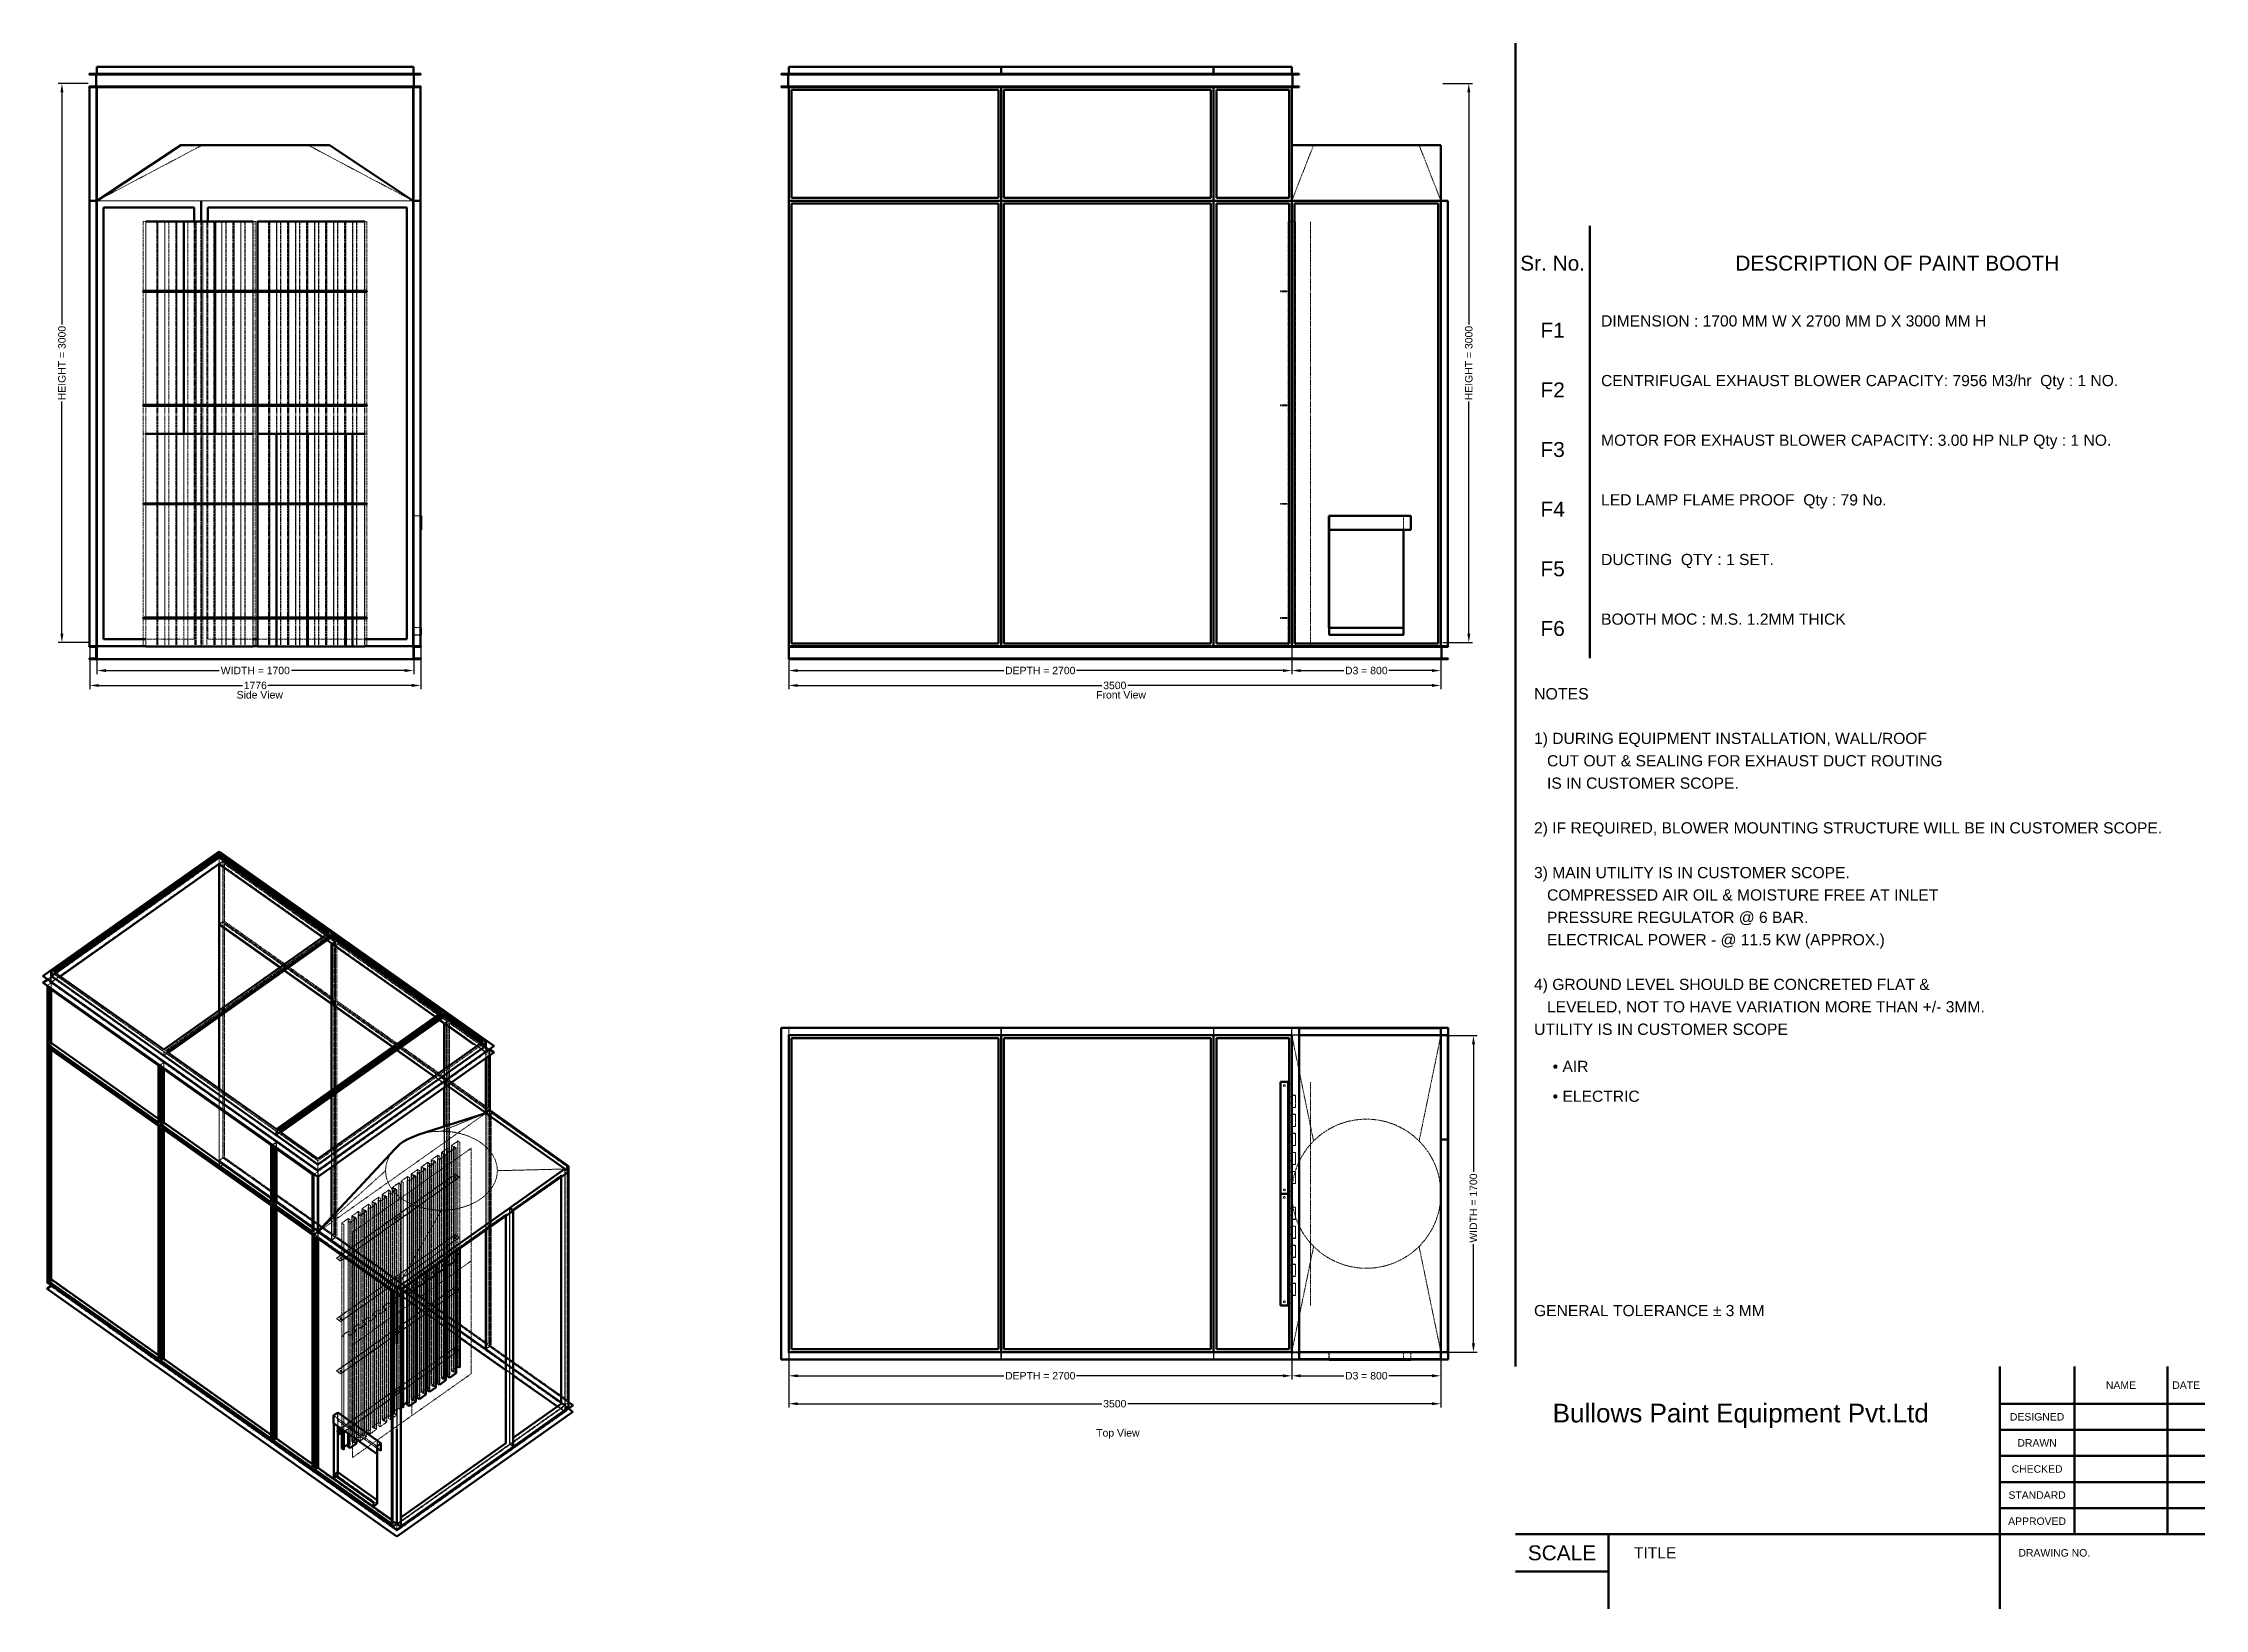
# Model space of a CAD drawing. Header units: millimetres. Extents: x 589 to 12190, y 300 to 8700.
import ezdxf
from ezdxf.enums import TextEntityAlignment as Align

# ---------------------------------------------------------------- set-up
doc = ezdxf.new("R2010")
doc.units = ezdxf.units.MM
doc.linetypes.add('Hidden', pattern=[15, 5, -3, 5, -2])
for name, color, linetype, lineweight in [('Default', 7, 'Continuous', 50), ('Edges', 7, 'Hidden', 15), ('HiddenEdges', 2, 'Hidden', 15), ('HiddenSilhouettes', 2, 'Hidden', 15), ('HiddenWires', 7, 'Hidden', 15), ('Silhouettes', 7, 'Continuous', 50), ('Wires', 7, 'Hidden', 15)]:
    doc.layers.add(name, color=color, linetype=linetype, lineweight=lineweight)
doc.layers.add('Dimension', color=7, linetype='Continuous', lineweight=50, true_color=0x6495ed)
doc.styles.add('Default', font='arial.ttf')
doc.dimstyles.get("Standard").update_dxf_attribs({"dimtxt": 0.18, "dimasz": 0.18, "dimexe": 0.18, "dimexo": 0.0625, "dimgap": 0.09, "dimtad": 0, "dimtih": 1, "dimtoh": 1, "dimdec": 4, "dimzin": 0, "dimdsep": 46, "dimtxsty": 'Standard', "dimcen": 0.09, "dimadec": 0, "dimazin": 0, "dimtfac": 1, "dimtdec": 4, "dimtofl": 0, "dimtmove": 0, "dimatfit": 3, "dimfxl": 1, "dimtolj": 1, "dimtzin": 0, "dimarcsym": 0})

msp = doc.modelspace()

# ---------------------------------------------------------------- texts
at = {"layer": 'Default', "style": 'Default'}
for s, height, p in [('Sr. No.', 80, (8690, 7520)), ('DESCRIPTION OF PAINT BOOTH', 80, (10540, 7520)), ('F1', 80, (8690, 7160)), ('F2', 80, (8690, 6840)), ('F3', 80, (8690, 6520)), ('F4', 80, (8690, 6200)), ('F5', 80, (8690, 5880)), ('F6', 80, (8690, 5560)), ('NAME', 40, (11740, 1500)), ('DATE', 40, (12090, 1500)), ('DESIGNED', 40, (11290, 1330)), ('DRAWN', 40, (11290, 1190)), ('CHECKED', 40, (11290, 1050)), ('STANDARD', 40, (11290, 910)), ('APPROVED', 40, (11290, 770)), ('SCALE', 80, (8740, 600)), ('TITLE', 60, (9240, 600))]:
    msp.add_text(s, height=height, dxfattribs=at).set_placement(p, align=Align.MIDDLE_CENTER)
for s, height, p in [('DIMENSION : 1700 MM W X 2700 MM D X 3000 MM H', 60, (8950, 7240)), ('CENTRIFUGAL EXHAUST BLOWER CAPACITY: 7956 M3/hr  Qty : 1 NO.', 60, (8950, 6920)), ('MOTOR FOR EXHAUST BLOWER CAPACITY: 3.00 HP NLP Qty : 1 NO.', 60, (8950, 6600)), ('LED LAMP FLAME PROOF  Qty : 79 No.', 60, (8950, 6280)), ('DUCTING  QTY : 1 SET.', 60, (8950, 5960)), ('BOOTH MOC : M.S. 1.2MM THICK', 60, (8950, 5640)), ('NOTES', 61, (8590, 5240)), ('1) DURING EQUIPMENT INSTALLATION, WALL/ROOF', 60, (8590, 5000)), ('   CUT OUT & SEALING FOR EXHAUST DUCT ROUTING', 60, (8590, 4880)), ('   IS IN CUSTOMER SCOPE.', 60, (8590, 4760)), ('2) IF REQUIRED, BLOWER MOUNTING STRUCTURE WILL BE IN CUSTOMER SCOPE.', 60, (8590, 4520)), ('3) MAIN UTILITY IS IN CUSTOMER SCOPE.', 60, (8590, 4280)), ('   COMPRESSED AIR OIL & MOISTURE FREE AT INLET', 60, (8590, 4160)), ('   PRESSURE REGULATOR @ 6 BAR.', 60, (8590, 4040)), ('   ELECTRICAL POWER - @ 11.5 KW (APPROX.)', 60, (8590, 3920)), ('4) GROUND LEVEL SHOULD BE CONCRETED FLAT &', 60, (8590, 3680)), ('   LEVELED, NOT TO HAVE VARIATION MORE THAN +/- 3MM.', 60, (8590, 3560)), ('UTILITY IS IN CUSTOMER SCOPE', 61, (8590, 3440)), ('• AIR', 60, (8690, 3240)), ('• ELECTRIC', 60, (8690, 3080)), ('Bullows Paint Equipment Pvt.Ltd', 100, (8690, 1400))]:
    msp.add_text(s, height=height, dxfattribs=at).set_placement(p, align=Align.TOP_LEFT)
for s, height, p in [('GENERAL TOLERANCE ± 3 MM', 60, (8590, 1900)), ('DRAWING NO.', 40, (11190, 600))]:
    msp.add_text(s, height=height, dxfattribs=at).set_placement(p, align=Align.MIDDLE_LEFT)
at = {"layer": 'Dimension', "style": 'Default'}
for s, p in [('Side View', (1626.6667, 5184)), ('Front View', (6240, 5184)), ('Top View', (6240, 1224))]:
    msp.add_text(s, height=40, dxfattribs=at).set_placement(p)

# ---------------------------------------------------------------- blocks, each defined once
blk = doc.blocks.new('Top')
at = {"layer": 'Edges'}
for points in [[(1633, 283), (1750, 851)], [(990, -656), (1067, -282)], [(1633, -282), (1750, -849)]]:
    blk.add_lwpolyline(points, dxfattribs=at)
blk.add_polyline3d([(990, 657, 0), (1067, 283, 0)], dxfattribs=at)
for start, end in [(45, 135), (135, 154.1767), (315, 45), (205.8233, 225), (225, 315)]:
    blk.add_arc((1350, 1), 400, start, end, dxfattribs=at)
at = {"layer": 'HiddenEdges'}
for points in [[(950, 851), (990, 657)], [(950, -849), (990, -656)]]:
    blk.add_lwpolyline(points, dxfattribs=at)
for points in [[(-1753, 854, 0), (953, 854, 0)], [(-1753, -852, 0), (-1753, 854, 0)], [(-1750, 854, 0), (1753, 854, 0)], [(-1749, 851, 0), (-1749, 887, 0)], [(-1749, 887, 0), (-611, 887, 0)], [(-1749, 849, 0), (-611, 849, 0)], [(-1749, -848, 0), (-1749, 849, 0)], [(-1735, 887, 0), (-1735, 889, 0)], [(-625, 887, 0), (-625, 889, 0)], [(-611, 851, 0), (-611, 887, 0)], [(-611, -848, 0), (-611, 849, 0)], [(-609, 851, 0), (-609, 887, 0)], [(-609, 887, 0), (529, 887, 0)], [(-609, -848, 0), (-609, 849, 0)], [(-609, 849, 0), (529, 849, 0)], [(-595, 887, 0), (-595, 889, 0)], [(515, 887, 0), (515, 889, 0)], [(529, 851, 0), (529, 887, 0)], [(529, -848, 0), (529, 849, 0)], [(531, 887, 0), (949, 887, 0)], [(531, 851, 0), (531, 887, 0)], [(531, 849, 0), (949, 849, 0)], [(531, -848, 0), (531, 849, 0)], [(545, 887, 0), (545, 889, 0)], [(935, 887, 0), (935, 889, 0)], [(949, 851, 0), (949, 887, 0)], [(949, -848, 0), (949, 849, 0)], [(951, 887, 0), (1749, 887, 0)], [(951, 851, 0), (951, 887, 0)], [(953, -852, 0), (953, 854, 0)], [(965, 887, 0), (965, 889, 0)], [(1735, 887, 0), (1735, 889, 0)], [(1749, 851, 0), (1749, 887, 0)], [(1750, 814, 0), (1751, 814, 0)], [(1751, 849, 0), (1787, 849, 0)], [(1751, 292, 0), (1751, 849, 0)], [(1753, -852, 0), (1753, 854, 0)], [(1750, 327, 0), (1751, 327, 0)], [(1750, 254, 0), (1751, 254, 0)], [(1751, 292, 0), (1787, 292, 0)], [(1751, 289, 0), (1787, 289, 0)], [(1751, -848, 0), (1751, 289, 0)], [(-1753, -852, 0), (953, -852, 0)], [(-1750, -852, 0), (1753, -852, 0)], [(-1749, -848, 0), (-611, -848, 0)], [(-1749, -886, 0), (-1749, -849, 0)], [(-1749, -886, 0), (-611, -886, 0)], [(-1735, -887, 0), (-1735, -886, 0)], [(-625, -887, 0), (-625, -886, 0)], [(-611, -886, 0), (-611, -849, 0)], [(-609, -848, 0), (529, -848, 0)], [(-609, -886, 0), (-609, -849, 0)], [(-609, -886, 0), (529, -886, 0)], [(-595, -887, 0), (-595, -886, 0)], [(515, -887, 0), (515, -886, 0)], [(529, -886, 0), (529, -849, 0)], [(531, -848, 0), (949, -848, 0)], [(531, -886, 0), (531, -849, 0)], [(531, -886, 0), (949, -886, 0)], [(545, -887, 0), (545, -886, 0)], [(935, -887, 0), (935, -886, 0)], [(949, -886, 0), (949, -849, 0)], [(951, -886, 0), (951, -849, 0)], [(951, -886, 0), (1749, -886, 0)], [(965, -887, 0), (965, -886, 0)], [(1150, -851, 0), (1588, -851, 0)], [(1150, -889, 0), (1588, -889, 0)], [(1550, -849, 0), (1550, -848, 0)], [(1550, -889, 0), (1550, -849, 0)], [(1735, -887, 0), (1735, -886, 0)], [(1749, -886, 0), (1749, -849, 0)], [(1750, -813, 0), (1751, -813, 0)], [(1751, -848, 0), (1787, -848, 0)]]:
    blk.add_polyline3d(points, dxfattribs=at)
blk.add_arc((1350, 1), 400, 154.1767, 205.8233, dxfattribs=at)
at = {"layer": 'HiddenSilhouettes'}
for points in [[(-1750, 851, 0), (-1750, 891, 0)], [(-1750, 851, 0), (-1750, 889, 0)], [(-1750, 889, 0), (-610, 889, 0)], [(-1750, 852, 0), (-610, 852, 0)], [(-610, 851, 0), (-610, 889, 0)], [(-610, 889, 0), (530, 889, 0)], [(-610, 852, 0), (530, 852, 0)], [(530, 851, 0), (530, 889, 0)], [(530, 889, 0), (950, 889, 0)], [(530, 852, 0), (950, 852, 0)], [(895, 851, 0), (1343, 851, 0)], [(950, 851, 0), (950, 889, 0)], [(950, 889, 0), (990, 889, 0)], [(950, 852, 0), (1750, 852, 0)], [(950, 851, 0), (990, 851, 0)], [(935, 588, 0), (950, 588, 0)], [(935, 587, 0), (950, 587, 0)], [(935, 523, 0), (950, 523, 0)], [(935, 522, 0), (950, 522, 0)], [(935, 486, 0), (950, 486, 0)], [(935, 485, 0), (950, 485, 0)], [(950, 529, 0), (970, 529, 0)], [(950, 528, 0), (969, 528, 0)], [(950, 464, 0), (969, 464, 0)], [(969, 464, 0), (969, 528, 0)], [(970, 463, 0), (970, 529, 0)], [(935, 421, 0), (950, 421, 0)], [(935, 420, 0), (950, 420, 0)], [(935, 384, 0), (950, 384, 0)], [(935, 383, 0), (950, 383, 0)], [(950, 463, 0), (970, 463, 0)], [(950, 427, 0), (970, 427, 0)], [(950, 426, 0), (969, 426, 0)], [(950, 362, 0), (969, 362, 0)], [(950, 361, 0), (970, 361, 0)], [(969, 362, 0), (969, 426, 0)], [(970, 361, 0), (970, 427, 0)], [(1750, 223, 0), (1750, 445, 0)], [(935, 319, 0), (950, 319, 0)], [(935, 318, 0), (950, 318, 0)], [(935, 282, 0), (950, 282, 0)], [(935, 281, 0), (950, 281, 0)], [(950, 325, 0), (970, 325, 0)], [(950, 324, 0), (969, 324, 0)], [(950, 260, 0), (969, 260, 0)], [(950, 259, 0), (970, 259, 0)], [(969, 260, 0), (969, 324, 0)], [(970, 259, 0), (970, 325, 0)], [(935, 217, 0), (950, 217, 0)], [(935, 216, 0), (950, 216, 0)], [(935, 180, 0), (950, 180, 0)], [(935, 179, 0), (950, 179, 0)], [(950, 223, 0), (970, 223, 0)], [(950, 222, 0), (969, 222, 0)], [(950, 158, 0), (969, 158, 0)], [(950, 157, 0), (970, 157, 0)], [(950, 121, 0), (970, 121, 0)], [(950, 120, 0), (969, 120, 0)], [(969, 158, 0), (969, 222, 0)], [(969, 56, 0), (969, 120, 0)], [(970, 157, 0), (970, 223, 0)], [(970, 55, 0), (970, 121, 0)], [(935, 115, 0), (950, 115, 0)], [(935, 114, 0), (950, 114, 0)], [(935, 78, 0), (950, 78, 0)], [(935, 77, 0), (950, 77, 0)], [(935, 13, 0), (950, 13, 0)], [(935, 12, 0), (950, 12, 0)], [(950, 56, 0), (969, 56, 0)], [(950, 55, 0), (970, 55, 0)], [(935, -12, 0), (950, -12, 0)], [(935, -13, 0), (950, -13, 0)], [(935, -77, 0), (950, -77, 0)], [(935, -78, 0), (950, -78, 0)], [(935, -114, 0), (950, -114, 0)], [(935, -115, 0), (950, -115, 0)], [(950, -71, 0), (970, -71, 0)], [(950, -72, 0), (969, -72, 0)], [(969, -136, 0), (969, -72, 0)], [(970, -137, 0), (970, -71, 0)], [(935, -179, 0), (950, -179, 0)], [(935, -180, 0), (950, -180, 0)], [(935, -216, 0), (950, -216, 0)], [(935, -217, 0), (950, -217, 0)], [(950, -136, 0), (969, -136, 0)], [(950, -137, 0), (970, -137, 0)], [(950, -173, 0), (970, -173, 0)], [(950, -174, 0), (969, -174, 0)], [(969, -238, 0), (969, -174, 0)], [(970, -239, 0), (970, -173, 0)], [(935, -281, 0), (950, -281, 0)], [(935, -282, 0), (950, -282, 0)], [(935, -318, 0), (950, -318, 0)], [(935, -319, 0), (950, -319, 0)], [(950, -238, 0), (969, -238, 0)], [(950, -239, 0), (970, -239, 0)], [(950, -275, 0), (970, -275, 0)], [(950, -276, 0), (969, -276, 0)], [(950, -340, 0), (969, -340, 0)], [(950, -341, 0), (970, -341, 0)], [(969, -340, 0), (969, -276, 0)], [(970, -341, 0), (970, -275, 0)], [(935, -383, 0), (950, -383, 0)], [(935, -384, 0), (950, -384, 0)], [(935, -420, 0), (950, -420, 0)], [(935, -421, 0), (950, -421, 0)], [(950, -377, 0), (970, -377, 0)], [(950, -378, 0), (969, -378, 0)], [(950, -442, 0), (969, -442, 0)], [(950, -443, 0), (970, -443, 0)], [(969, -442, 0), (969, -378, 0)], [(970, -443, 0), (970, -377, 0)], [(935, -485, 0), (950, -485, 0)], [(935, -486, 0), (950, -486, 0)], [(935, -522, 0), (950, -522, 0)], [(935, -523, 0), (950, -523, 0)], [(950, -479, 0), (970, -479, 0)], [(950, -480, 0), (969, -480, 0)], [(950, -544, 0), (969, -544, 0)], [(950, -545, 0), (970, -545, 0)], [(969, -544, 0), (969, -480, 0)], [(970, -545, 0), (970, -479, 0)], [(935, -587, 0), (950, -587, 0)], [(935, -588, 0), (950, -588, 0)], [(-1750, -848, 0), (-610, -848, 0)], [(-1750, -887, 0), (-1750, -849, 0)], [(-1750, -849, 0), (895, -849, 0)], [(-1750, -889, 0), (-1750, -849, 0)], [(-1750, -887, 0), (-610, -887, 0)], [(-610, -848, 0), (530, -848, 0)], [(-610, -887, 0), (-610, -849, 0)], [(-610, -887, 0), (530, -887, 0)], [(530, -848, 0), (950, -848, 0)], [(530, -887, 0), (530, -849, 0)], [(530, -887, 0), (950, -887, 0)], [(895, -849, 0), (1343, -849, 0)], [(895, -889, 0), (990, -889, 0)], [(950, -848, 0), (1750, -848, 0)], [(950, -887, 0), (950, -849, 0)], [(950, -849, 0), (990, -849, 0)], [(950, -887, 0), (990, -887, 0)], [(1148, -887, 0), (1148, -848, 0)], [(1148, -848, 0), (1150, -848, 0)], [(1150, -887, 0), (1150, -848, 0)], [(1150, -887, 0), (1150, -849, 0)], [(1150, -889, 0), (1588, -889, 0)], [(1550, -851, 0), (1550, -849, 0)], [(1550, -889, 0), (1550, -887, 0)], [(1588, -887, 0), (1588, -849, 0)]]:
    blk.add_polyline3d(points, dxfattribs=at)
at = {"layer": 'HiddenWires'}
for points in [[(1050, 1, 0), (1050, 601, 0)], [(1050, -599, 0), (1050, 1, 0)]]:
    blk.add_polyline3d(points, dxfattribs=at)
at = {"layer": 'Silhouettes'}
for points in [[(-1790, 891, 0), (990, 891, 0)], [(-1790, -889, 0), (-1790, 891, 0)], [(-1750, -849, 0), (-1750, 851, 0)], [(-1750, 851, 0), (-610, 851, 0)], [(-1750, 851, 0), (895, 851, 0)], [(-1735, -834, 0), (-1735, 836, 0)], [(-1735, 836, 0), (-625, 836, 0)], [(-625, -834, 0), (-625, 836, 0)], [(-610, -849, 0), (-610, 851, 0)], [(-610, 851, 0), (530, 851, 0)], [(-595, 836, 0), (515, 836, 0)], [(-595, -834, 0), (-595, 836, 0)], [(515, -834, 0), (515, 836, 0)], [(530, -849, 0), (530, 851, 0)], [(530, 851, 0), (950, 851, 0)], [(545, 836, 0), (935, 836, 0)], [(545, -834, 0), (545, 836, 0)], [(895, 891, 0), (1790, 891, 0)], [(935, -834, 0), (935, 836, 0)], [(950, -849, 0), (950, 851, 0)], [(990, -889, 0), (990, 891, 0)], [(990, 889, 0), (1750, 889, 0)], [(990, 851, 0), (1750, 851, 0)], [(1750, 851, 0), (1750, 889, 0)], [(1750, 291, 0), (1750, 851, 0)], [(1750, 851, 0), (1787, 851, 0)], [(1787, 291, 0), (1787, 851, 0)], [(1790, -889, 0), (1790, 891, 0)], [(890, 1, 0), (890, 601, 0)], [(890, 601, 0), (930, 601, 0)], [(930, 278, 0), (930, 601, 0)], [(930, 522, 0), (930, 588, 0)], [(930, 588, 0), (935, 588, 0)], [(931, 523, 0), (931, 587, 0)], [(931, 587, 0), (935, 587, 0)], [(930, 522, 0), (935, 522, 0)], [(930, 420, 0), (930, 486, 0)], [(930, 486, 0), (935, 486, 0)], [(931, 523, 0), (935, 523, 0)], [(931, 421, 0), (931, 485, 0)], [(931, 485, 0), (935, 485, 0)], [(930, 420, 0), (935, 420, 0)], [(930, 318, 0), (930, 384, 0)], [(930, 384, 0), (935, 384, 0)], [(931, 421, 0), (935, 421, 0)], [(931, 319, 0), (931, 383, 0)], [(931, 383, 0), (935, 383, 0)], [(930, 318, 0), (935, 318, 0)], [(930, 216, 0), (930, 282, 0)], [(930, 282, 0), (935, 282, 0)], [(931, 319, 0), (935, 319, 0)], [(931, 217, 0), (931, 281, 0)], [(931, 281, 0), (935, 281, 0)], [(1750, 291, 0), (1787, 291, 0)], [(1750, -849, 0), (1750, 291, 0)], [(1787, -849, 0), (1787, 291, 0)], [(930, 1, 0), (930, 223, 0)], [(930, 216, 0), (935, 216, 0)], [(930, 114, 0), (930, 180, 0)], [(930, 180, 0), (935, 180, 0)], [(931, 217, 0), (935, 217, 0)], [(931, 115, 0), (931, 179, 0)], [(931, 179, 0), (935, 179, 0)], [(890, -599, 0), (890, 1, 0)], [(890, 1, 0), (930, 1, 0)], [(930, 114, 0), (935, 114, 0)], [(930, 12, 0), (930, 78, 0)], [(930, 78, 0), (935, 78, 0)], [(930, 12, 0), (935, 12, 0)], [(930, -223, 0), (930, 1, 0)], [(931, 115, 0), (935, 115, 0)], [(931, 13, 0), (931, 77, 0)], [(931, 77, 0), (935, 77, 0)], [(931, 13, 0), (935, 13, 0)], [(930, -78, 0), (930, -12, 0)], [(930, -12, 0), (935, -12, 0)], [(930, -78, 0), (935, -78, 0)], [(930, -180, 0), (930, -114, 0)], [(930, -114, 0), (935, -114, 0)], [(931, -77, 0), (931, -13, 0)], [(931, -13, 0), (935, -13, 0)], [(931, -77, 0), (935, -77, 0)], [(931, -179, 0), (931, -115, 0)], [(931, -115, 0), (935, -115, 0)], [(930, -180, 0), (935, -180, 0)], [(930, -282, 0), (930, -216, 0)], [(930, -216, 0), (935, -216, 0)], [(931, -179, 0), (935, -179, 0)], [(931, -281, 0), (931, -217, 0)], [(931, -217, 0), (935, -217, 0)], [(930, -599, 0), (930, -278, 0)], [(930, -282, 0), (935, -282, 0)], [(930, -384, 0), (930, -318, 0)], [(930, -318, 0), (935, -318, 0)], [(931, -281, 0), (935, -281, 0)], [(931, -383, 0), (931, -319, 0)], [(931, -319, 0), (935, -319, 0)], [(930, -384, 0), (935, -384, 0)], [(930, -486, 0), (930, -420, 0)], [(930, -420, 0), (935, -420, 0)], [(931, -383, 0), (935, -383, 0)], [(931, -485, 0), (931, -421, 0)], [(931, -421, 0), (935, -421, 0)], [(930, -486, 0), (935, -486, 0)], [(930, -588, 0), (930, -522, 0)], [(930, -522, 0), (935, -522, 0)], [(931, -485, 0), (935, -485, 0)], [(931, -587, 0), (931, -523, 0)], [(931, -523, 0), (935, -523, 0)], [(890, -599, 0), (930, -599, 0)], [(930, -588, 0), (935, -588, 0)], [(931, -587, 0), (935, -587, 0)], [(-1790, -889, 0), (990, -889, 0)], [(-1750, -849, 0), (-610, -849, 0)], [(-1735, -834, 0), (-625, -834, 0)], [(-610, -849, 0), (530, -849, 0)], [(-595, -834, 0), (515, -834, 0)], [(530, -849, 0), (950, -849, 0)], [(545, -834, 0), (935, -834, 0)], [(990, -849, 0), (1750, -849, 0)], [(990, -887, 0), (1750, -887, 0)], [(990, -889, 0), (1150, -889, 0)], [(1150, -891, 0), (1150, -887, 0)], [(1150, -891, 0), (1588, -891, 0)], [(1588, -891, 0), (1588, -887, 0)], [(1588, -889, 0), (1790, -889, 0)], [(1750, -887, 0), (1750, -849, 0)], [(1750, -849, 0), (1787, -849, 0)]]:
    blk.add_polyline3d(points, dxfattribs=at)
for points in [[(-1750, 891, 0)], [(1750, 852, 0)], [(930, 445, 0)], [(930, 334, 0)], [(930, -445, 0)]]:
    blk.add_polyline3d(points, close=True, dxfattribs=at)
at = {"layer": 'Wires'}
for centre in [(910, 581), (910, 21), (910, -19), (910, -579)]:
    blk.add_circle(centre, 5, dxfattribs=at)
blk = doc.blocks.new('Front')
at = {"layer": 'Edges'}
for points in [[(950, 871, 0), (1067, 1170, 0)], [(1633, 1170, 0), (1750, 871, 0)]]:
    blk.add_polyline3d(points, dxfattribs=at)
at = {"layer": 'HiddenEdges'}
blk.add_lwpolyline([(950, 870), (950, 871)], dxfattribs=at)
for points in [[(-1750, 1481, 0), (-1750, 1551, 0)], [(-1749, 1551, 0), (-1749, 1588, 0)], [(-1749, 1588, 0), (-611, 1588, 0)], [(-1735, 1588, 0), (-1735, 1589, 0)], [(-625, 1588, 0), (-625, 1589, 0)], [(-611, 1551, 0), (-611, 1588, 0)], [(-609, 1588, 0), (529, 1588, 0)], [(-609, 1551, 0), (-609, 1588, 0)], [(-595, 1588, 0), (-595, 1589, 0)], [(515, 1588, 0), (515, 1589, 0)], [(529, 1551, 0), (529, 1588, 0)], [(531, 1551, 0), (531, 1588, 0)], [(531, 1588, 0), (949, 1588, 0)], [(545, 1588, 0), (545, 1589, 0)], [(935, 1588, 0), (935, 1589, 0)], [(949, 1551, 0), (949, 1588, 0)], [(950, 1481, 0), (950, 1551, 0)], [(-1749, 1480, 0), (-611, 1480, 0)], [(-1749, 872, 0), (-1749, 1480, 0)], [(-611, 872, 0), (-611, 1480, 0)], [(-609, 872, 0), (-609, 1480, 0)], [(-609, 1480, 0), (529, 1480, 0)], [(529, 872, 0), (529, 1480, 0)], [(531, 1480, 0), (949, 1480, 0)], [(531, 872, 0), (531, 1480, 0)], [(949, 872, 0), (949, 1480, 0)], [(-1749, 872, 0), (-611, 872, 0)], [(-1749, 870, 0), (-611, 870, 0)], [(-1749, -1518, 0), (-1749, 870, 0)], [(-611, -1518, 0), (-611, 870, 0)], [(-609, 872, 0), (529, 872, 0)], [(-609, -1518, 0), (-609, 870, 0)], [(-609, 870, 0), (529, 870, 0)], [(529, -1518, 0), (529, 870, 0)], [(531, 872, 0), (949, 872, 0)], [(531, -1518, 0), (531, 870, 0)], [(531, 870, 0), (949, 870, 0)], [(949, -1518, 0), (949, 870, 0)], [(951, -1518, 0), (951, 870, 0)], [(951, 870, 0), (1749, 870, 0)], [(1749, -1518, 0), (1749, 870, 0)], [(1750, 871, 0), (1750, 870, 0)], [(1750, 834, 0), (1751, 834, 0)], [(1751, -1518, 0), (1751, 870, 0)], [(1751, 870, 0), (1787, 870, 0)], [(930, -380, 0), (930, 760, 0)], [(931, -380, 0), (931, 760, 0)], [(970, -380, 0), (970, 760, 0)], [(930, -1520, 0), (930, -380, 0)], [(970, -1520, 0), (970, -380, 0)], [(1150, -820, 0), (1588, -820, 0)], [(1150, -1460, 0), (1150, -1420, 0)], [(1150, -1460, 0), (1550, -1460, 0)], [(1550, -1460, 0), (1550, -1420, 0)], [(1750, -1482, 0), (1751, -1482, 0)], [(-1750, -1589, 0), (-1750, -1519, 0)], [(-1749, -1518, 0), (-611, -1518, 0)], [(-609, -1518, 0), (529, -1518, 0)], [(531, -1518, 0), (949, -1518, 0)], [(951, -1518, 0), (1749, -1518, 0)], [(1750, -1589, 0), (1750, -1519, 0)], [(1751, -1518, 0), (1787, -1518, 0)]]:
    blk.add_polyline3d(points, dxfattribs=at)
at = {"layer": 'HiddenSilhouettes'}
for points in [[(950, 870), (950, 871)], [(1750, 871), (1750, 870)]]:
    blk.add_lwpolyline(points, dxfattribs=at)
for points in [[(-1753, 1548, 0)], [(953, 1548, 0)], [(1753, -1522, 0)]]:
    blk.add_polyline3d(points, close=True, dxfattribs=at)
for points in [[(-1750, 1481, 0), (-1750, 1481, 0)], [(-1750, 870, 0), (-1750, 1480, 0)], [(-1750, 1480, 0), (-610, 1480, 0)], [(-610, 1481, 0), (-610, 1481, 0)], [(-610, 1480, 0), (530, 1480, 0)], [(530, 1481, 0), (530, 1481, 0)], [(530, 1480, 0), (950, 1480, 0)], [(950, 1481, 0), (950, 1481, 0)], [(-610, 871, 0), (-610, 1192, 0)], [(530, 870, 0), (530, 1192, 0)], [(-1750, 870, 0), (-610, 870, 0)], [(-610, 870, 0), (530, 870, 0)], [(530, 870, 0), (950, 870, 0)], [(950, 870, 0), (950, 871, 0)], [(950, 870, 0), (1750, 870, 0)], [(930, 760, 0), (950, 760, 0)], [(950, 760, 0), (970, 760, 0)], [(969, -380, 0), (969, 760, 0)], [(890, 382, 0), (890, 387, 0)], [(890, 387, 0), (930, 387, 0)], [(890, 382, 0), (930, 382, 0)], [(930, 382, 0), (930, 387, 0)], [(-1750, -1520, 0), (-1750, 0, 0)], [(-610, -1520, 0), (-610, 0, 0)], [(890, -230, 0), (890, -225, 0)], [(890, -225, 0), (930, -225, 0)], [(890, -230, 0), (930, -230, 0)], [(905, -230, 0), (905, -225, 0)], [(915, -230, 0), (915, -225, 0)], [(930, -230, 0), (930, -225, 0)], [(930, -380, 0), (950, -380, 0)], [(931, -1520, 0), (931, -380, 0)], [(950, -380, 0), (970, -380, 0)], [(969, -1520, 0), (969, -380, 0)], [(530, -1520, 0), (530, -795, 0)], [(890, -758, 0), (890, -753, 0)], [(890, -753, 0), (930, -753, 0)], [(890, -758, 0), (930, -758, 0)], [(930, -758, 0), (930, -753, 0)], [(1150, -895, 0), (1150, -819, 0)], [(1550, -895, 0), (1550, -820, 0)], [(890, -1370, 0), (890, -1365, 0)], [(890, -1365, 0), (930, -1365, 0)], [(890, -1370, 0), (930, -1370, 0)], [(905, -1370, 0), (905, -1365, 0)], [(915, -1370, 0), (915, -1365, 0)], [(930, -1370, 0), (930, -1365, 0)], [(950, -1520, 0), (950, -1390, 0)], [(-1750, -1520, 0), (-610, -1520, 0)], [(-610, -1520, 0), (530, -1520, 0)], [(530, -1520, 0), (950, -1520, 0)], [(950, -1520, 0), (1750, -1520, 0)], [(1750, -1520, 0), (1750, -1519, 0)]]:
    blk.add_polyline3d(points, dxfattribs=at)
at = {"layer": 'HiddenWires'}
for points in [[(1050, -380, 0), (1050, 760, 0)], [(1050, -1520, 0), (1050, -380, 0)]]:
    blk.add_polyline3d(points, dxfattribs=at)
at = {"layer": 'Silhouettes'}
for points in [[(-1750, 1551), (-1750, 1589)], [(950, 871), (950, 1170)], [(1750, 1170), (1750, 871)]]:
    blk.add_lwpolyline(points, dxfattribs=at)
for points in [[(-1790, 1551, 0), (990, 1551, 0)], [(-1790, 1548, 0), (-1790, 1551, 0)], [(-1790, 1548, 0), (990, 1548, 0)], [(-1753, 1484, 0), (-1753, 1548, 0)], [(-1750, 1589, 0), (-610, 1589, 0)], [(-610, 1551, 0), (-610, 1589, 0)], [(-610, 1589, 0), (530, 1589, 0)], [(530, 1551, 0), (530, 1589, 0)], [(530, 1589, 0), (950, 1589, 0)], [(950, 1551, 0), (950, 1589, 0)], [(953, 1484, 0), (953, 1548, 0)], [(990, 1548, 0), (990, 1551, 0)], [(-1790, 1481, 0), (-1790, 1484, 0)], [(-1790, 1484, 0), (990, 1484, 0)], [(-1790, 1481, 0), (990, 1481, 0)], [(-1750, 871, 0), (-1750, 1481, 0)], [(-1735, 886, 0), (-1735, 1466, 0)], [(-1735, 1466, 0), (-625, 1466, 0)], [(-625, 886, 0), (-625, 1466, 0)], [(-610, 871, 0), (-610, 1481, 0)], [(-595, 886, 0), (-595, 1466, 0)], [(-595, 1466, 0), (515, 1466, 0)], [(515, 886, 0), (515, 1466, 0)], [(530, 871, 0), (530, 1481, 0)], [(545, 886, 0), (545, 1466, 0)], [(545, 1466, 0), (935, 1466, 0)], [(935, 886, 0), (935, 1466, 0)], [(950, 871, 0), (950, 1481, 0)], [(990, 1481, 0), (990, 1484, 0)], [(950, 1170, 0), (1067, 1170, 0)], [(1067, 1170, 0), (1633, 1170, 0)], [(1633, 1170, 0), (1750, 1170, 0)], [(950, 871, 0), (950, 993, 0)], [(-1750, -1519, 0), (-1750, 871, 0)], [(-1750, 871, 0), (-1750, 871, 0)], [(-1750, 871, 0), (-610, 871, 0)], [(-1735, 886, 0), (-625, 886, 0)], [(-1735, -1504, 0), (-1735, 856, 0)], [(-1735, 856, 0), (-625, 856, 0)], [(-625, -1504, 0), (-625, 856, 0)], [(-610, -1519, 0), (-610, 871, 0)], [(-610, 870, 0), (-610, 871, 0)], [(-610, 871, 0), (530, 871, 0)], [(-595, 886, 0), (515, 886, 0)], [(-595, -1504, 0), (-595, 856, 0)], [(-595, 856, 0), (515, 856, 0)], [(515, -1504, 0), (515, 856, 0)], [(530, -1519, 0), (530, 871, 0)], [(530, 871, 0), (950, 871, 0)], [(530, 871, 0), (530, 871, 0)], [(545, 886, 0), (935, 886, 0)], [(545, -1504, 0), (545, 856, 0)], [(545, 856, 0), (935, 856, 0)], [(935, -1504, 0), (935, 856, 0)], [(950, 871, 0), (1750, 871, 0)], [(950, -1519, 0), (950, 871, 0)], [(965, -1504, 0), (965, 856, 0)], [(965, 856, 0), (1735, 856, 0)], [(1735, -1504, 0), (1735, 856, 0)], [(1750, -1519, 0), (1750, 871, 0)], [(1750, 871, 0), (1787, 871, 0)], [(1787, -1519, 0), (1787, 871, 0)], [(1148, -1419, 0), (1148, -819, 0)], [(1148, -819, 0), (1150, -819, 0)], [(1150, -895, 0), (1150, -819, 0)], [(1150, -819, 0), (1588, -819, 0)], [(1150, -895, 0), (1588, -895, 0)], [(1150, -1419, 0), (1150, -895, 0)], [(1550, -1420, 0), (1550, -895, 0)], [(1588, -895, 0), (1588, -819, 0)], [(1750, -1519, 0), (1750, -1192, 0)], [(1150, -1420, 0), (1150, -1390, 0)], [(-1735, -1504, 0), (-625, -1504, 0)], [(-595, -1504, 0), (515, -1504, 0)], [(545, -1504, 0), (935, -1504, 0)], [(965, -1504, 0), (1735, -1504, 0)], [(1148, -1419, 0), (1150, -1419, 0)], [(1150, -1458, 0), (1150, -1420, 0)], [(1150, -1420, 0), (1550, -1420, 0)], [(1150, -1458, 0), (1550, -1458, 0)], [(1550, -1458, 0), (1550, -1420, 0)], [(-1750, -1522, 0), (-1750, -1519, 0)], [(-1750, -1519, 0), (1790, -1519, 0)], [(-1750, -1586, 0), (-1750, -1522, 0)], [(-1750, -1522, 0), (1790, -1522, 0)], [(-1750, -1589, 0), (-1750, -1586, 0)], [(-1750, -1586, 0), (1790, -1586, 0)], [(-1750, -1589, 0), (1790, -1589, 0)], [(1753, -1586, 0), (1753, -1522, 0)], [(1790, -1522, 0), (1790, -1519, 0)], [(1790, -1589, 0), (1790, -1586, 0)]]:
    blk.add_polyline3d(points, dxfattribs=at)
for points in [[(530, 1480, 0)], [(950, 1480, 0)], [(-610, 870, 0)], [(1750, 870, 0)]]:
    blk.add_polyline3d(points, close=True, dxfattribs=at)
blk = doc.blocks.new('Left')
at = {"layer": 'Edges'}
blk.add_lwpolyline([(282, 1170), (848, 870)], dxfattribs=at)
for points in [[(-851, 870, 0), (-283, 1170, 0)], [(-588, 387, 0), (-588, 760, 0)], [(-522, 387, 0), (-522, 760, 0)], [(-486, 387, 0), (-486, 760, 0)], [(-420, 387, 0), (-420, 760, 0)], [(-318, 387, 0), (-318, 760, 0)], [(-282, 387, 0), (-282, 760, 0)], [(-180, 387, 0), (-180, 760, 0)], [(-114, 387, 0), (-114, 760, 0)], [(-78, 387, 0), (-78, 760, 0)], [(-12, 387, 0), (-12, 760, 0)], [(78, 387, 0), (78, 760, 0)], [(114, 387, 0), (114, 760, 0)], [(180, 387, 0), (180, 760, 0)], [(216, 387, 0), (216, 760, 0)], [(282, 387, 0), (282, 760, 0)], [(318, 387, 0), (318, 760, 0)], [(384, 387, 0), (384, 760, 0)], [(420, 387, 0), (420, 760, 0)], [(486, 387, 0), (486, 760, 0)], [(522, 387, 0), (522, 760, 0)], [(588, 387, 0), (588, 760, 0)], [(-588, -225, 0), (-588, 382, 0)], [(-522, -225, 0), (-522, 382, 0)], [(-486, -225, 0), (-486, 382, 0)], [(-420, -225, 0), (-420, 382, 0)], [(-318, -225, 0), (-318, 382, 0)], [(-282, -225, 0), (-282, 382, 0)], [(-180, -225, 0), (-180, 382, 0)], [(-114, -225, 0), (-114, 382, 0)], [(-78, -225, 0), (-78, 382, 0)], [(-12, -225, 0), (-12, 382, 0)], [(78, -225, 0), (78, 382, 0)], [(114, -225, 0), (114, 382, 0)], [(180, -225, 0), (180, 382, 0)], [(216, -225, 0), (216, 382, 0)], [(282, -225, 0), (282, 382, 0)], [(318, -225, 0), (318, 382, 0)], [(384, -225, 0), (384, 382, 0)], [(420, -225, 0), (420, 382, 0)], [(486, -225, 0), (486, 382, 0)], [(522, -225, 0), (522, 382, 0)], [(588, -225, 0), (588, 382, 0)], [(-588, -380, 0), (-588, -230, 0)], [(-522, -380, 0), (-522, -230, 0)], [(-486, -380, 0), (-486, -230, 0)], [(-420, -380, 0), (-420, -230, 0)], [(-318, -380, 0), (-318, -230, 0)], [(-282, -380, 0), (-282, -230, 0)], [(-180, -380, 0), (-180, -230, 0)], [(-114, -380, 0), (-114, -230, 0)], [(-78, -380, 0), (-78, -230, 0)], [(-12, -380, 0), (-12, -230, 0)], [(78, -380, 0), (78, -230, 0)], [(114, -380, 0), (114, -230, 0)], [(180, -380, 0), (180, -230, 0)], [(216, -380, 0), (216, -230, 0)], [(282, -380, 0), (282, -230, 0)], [(318, -380, 0), (318, -230, 0)], [(384, -380, 0), (384, -230, 0)], [(420, -380, 0), (420, -230, 0)], [(486, -380, 0), (486, -230, 0)], [(522, -380, 0), (522, -230, 0)], [(588, -380, 0), (588, -230, 0)], [(-588, -753, 0), (-588, -380, 0)], [(-522, -753, 0), (-522, -380, 0)], [(-486, -753, 0), (-486, -380, 0)], [(-420, -753, 0), (-420, -380, 0)], [(-384, -753, 0), (-384, -380, 0)], [(-318, -753, 0), (-318, -380, 0)], [(-282, -753, 0), (-282, -380, 0)], [(-216, -753, 0), (-216, -380, 0)], [(-180, -753, 0), (-180, -380, 0)], [(-114, -753, 0), (-114, -380, 0)], [(-78, -753, 0), (-78, -380, 0)], [(-12, -753, 0), (-12, -380, 0)], [(78, -753, 0), (78, -380, 0)], [(180, -753, 0), (180, -380, 0)], [(216, -753, 0), (216, -380, 0)], [(318, -753, 0), (318, -380, 0)], [(384, -753, 0), (384, -380, 0)], [(420, -753, 0), (420, -380, 0)], [(588, -753, 0), (588, -380, 0)], [(-588, -1365, 0), (-588, -758, 0)], [(-522, -1365, 0), (-522, -758, 0)], [(-486, -1365, 0), (-486, -758, 0)], [(-420, -1365, 0), (-420, -758, 0)], [(-384, -1365, 0), (-384, -758, 0)], [(-318, -1365, 0), (-318, -758, 0)], [(-282, -1365, 0), (-282, -758, 0)], [(-216, -1365, 0), (-216, -758, 0)], [(-180, -1365, 0), (-180, -758, 0)], [(-114, -1365, 0), (-114, -758, 0)], [(-78, -1365, 0), (-78, -758, 0)], [(-12, -1365, 0), (-12, -758, 0)], [(78, -1365, 0), (78, -758, 0)], [(180, -1365, 0), (180, -758, 0)], [(216, -1365, 0), (216, -758, 0)], [(318, -1365, 0), (318, -758, 0)], [(384, -1365, 0), (384, -758, 0)], [(420, -1365, 0), (420, -758, 0)], [(588, -1365, 0), (588, -758, 0)], [(-588, -1520, 0), (-588, -1370, 0)], [(-522, -1520, 0), (-522, -1370, 0)], [(-486, -1520, 0), (-486, -1370, 0)], [(-420, -1520, 0), (-420, -1370, 0)], [(-384, -1520, 0), (-384, -1370, 0)], [(-318, -1520, 0), (-318, -1370, 0)], [(-282, -1520, 0), (-282, -1370, 0)], [(-216, -1520, 0), (-216, -1370, 0)], [(-180, -1520, 0), (-180, -1370, 0)], [(-114, -1520, 0), (-114, -1370, 0)], [(-78, -1520, 0), (-78, -1370, 0)], [(-12, -1520, 0), (-12, -1370, 0)], [(78, -1520, 0), (78, -1370, 0)], [(180, -1520, 0), (180, -1370, 0)], [(216, -1520, 0), (216, -1370, 0)], [(318, -1520, 0), (318, -1370, 0)], [(384, -1520, 0), (384, -1370, 0)], [(420, -1520, 0), (420, -1370, 0)], [(588, -1520, 0), (588, -1370, 0)]]:
    blk.add_polyline3d(points, dxfattribs=at)
for points in [[(-529, 760, 0)], [(-528, 760, 0)], [(-463, 760, 0)], [(-427, 760, 0)], [(-426, 760, 0)], [(-362, 760, 0)], [(-361, 760, 0)], [(-325, 760, 0)], [(-281, 760, 0)], [(-158, 760, 0)], [(-157, 760, 0)], [(-120, 760, 0)], [(-56, 760, 0)], [(-55, 760, 0)], [(71, 760, 0)], [(72, 760, 0)], [(136, 760, 0)], [(137, 760, 0)], [(173, 760, 0)], [(174, 760, 0)], [(238, 760, 0)], [(239, 760, 0)], [(275, 760, 0)], [(276, 760, 0)], [(340, 760, 0)], [(341, 760, 0)], [(377, 760, 0)], [(378, 760, 0)], [(442, 760, 0)], [(443, 760, 0)], [(479, 760, 0)], [(480, 760, 0)], [(544, 760, 0)], [(545, 760, 0)]]:
    blk.add_polyline3d(points, close=True, dxfattribs=at)
at = {"layer": 'HiddenEdges'}
for points in [[(-851, 1481, 0), (-851, 1551, 0)], [(848, 1588, 0), (-849, 1588, 0)], [(-849, 1551, 0), (-849, 1588, 0)], [(-836, 1588, 0), (-836, 1589, 0)], [(834, 1588, 0), (834, 1589, 0)], [(848, 1551, 0), (848, 1588, 0)], [(849, 1481, 0), (849, 1551, 0)], [(-887, 1466, 0), (-889, 1466, 0)], [(-851, 1480, 0), (-887, 1480, 0)], [(-887, 872, 0), (-887, 1480, 0)], [(886, 1480, 0), (849, 1480, 0)], [(886, 872, 0), (886, 1480, 0)], [(887, 1466, 0), (886, 1466, 0)], [(-887, 886, 0), (-889, 886, 0)], [(-887, 856, 0), (-889, 856, 0)], [(-851, 872, 0), (-887, 872, 0)], [(-851, 870, 0), (-887, 870, 0)], [(-887, -1518, 0), (-887, 870, 0)], [(-849, -1518, 0), (-849, 870, 0)], [(-292, -1518, 0), (-292, 870, 0)], [(-289, -1518, 0), (-289, 870, 0)], [(848, 870, 0), (849, 870, 0)], [(886, 872, 0), (849, 872, 0)], [(886, 870, 0), (849, 870, 0)], [(887, 886, 0), (886, 886, 0)], [(886, -1518, 0), (886, 870, 0)], [(887, 856, 0), (886, 856, 0)], [(-529, -380, 0), (-529, 760, 0)], [(-528, -380, 0), (-528, 760, 0)], [(-463, -380, 0), (-463, 760, 0)], [(-427, -380, 0), (-427, 760, 0)], [(-426, -380, 0), (-426, 760, 0)], [(-362, -380, 0), (-362, 760, 0)], [(-361, -380, 0), (-361, 760, 0)], [(-325, -380, 0), (-325, 760, 0)], [(-281, -380, 0), (-281, 760, 0)], [(-158, -380, 0), (-158, 760, 0)], [(-157, -380, 0), (-157, 760, 0)], [(-120, -380, 0), (-120, 760, 0)], [(-56, -380, 0), (-56, 760, 0)], [(-55, -380, 0), (-55, 760, 0)], [(71, -380, 0), (71, 760, 0)], [(72, -380, 0), (72, 760, 0)], [(136, -380, 0), (136, 760, 0)], [(137, -380, 0), (137, 760, 0)], [(173, -380, 0), (173, 760, 0)], [(174, -380, 0), (174, 760, 0)], [(238, -380, 0), (238, 760, 0)], [(239, -380, 0), (239, 760, 0)], [(275, -380, 0), (275, 760, 0)], [(276, -380, 0), (276, 760, 0)], [(340, -380, 0), (340, 760, 0)], [(341, -380, 0), (341, 760, 0)], [(377, -380, 0), (377, 760, 0)], [(378, -380, 0), (378, 760, 0)], [(442, -380, 0), (442, 760, 0)], [(443, -380, 0), (443, 760, 0)], [(479, -380, 0), (479, 760, 0)], [(480, -380, 0), (480, 760, 0)], [(544, -380, 0), (544, 760, 0)], [(545, -380, 0), (545, 760, 0)], [(-588, 382, 0), (-588, 387, 0)], [(-522, 382, 0), (-522, 387, 0)], [(-486, 382, 0), (-486, 387, 0)], [(-420, 382, 0), (-420, 387, 0)], [(-318, 382, 0), (-318, 387, 0)], [(-282, 382, 0), (-282, 387, 0)], [(-180, 382, 0), (-180, 387, 0)], [(-114, 382, 0), (-114, 387, 0)], [(-78, 382, 0), (-78, 387, 0)], [(-12, 382, 0), (-12, 387, 0)], [(78, 382, 0), (78, 387, 0)], [(114, 382, 0), (114, 387, 0)], [(180, 382, 0), (180, 387, 0)], [(216, 382, 0), (216, 387, 0)], [(282, 382, 0), (282, 387, 0)], [(318, 382, 0), (318, 387, 0)], [(384, 382, 0), (384, 387, 0)], [(420, 382, 0), (420, 387, 0)], [(486, 382, 0), (486, 387, 0)], [(522, 382, 0), (522, 387, 0)], [(588, 382, 0), (588, 387, 0)], [(-588, -230, 0), (-588, -225, 0)], [(-522, -230, 0), (-522, -225, 0)], [(-486, -230, 0), (-486, -225, 0)], [(-420, -230, 0), (-420, -225, 0)], [(-318, -230, 0), (-318, -225, 0)], [(-282, -230, 0), (-282, -225, 0)], [(-180, -230, 0), (-180, -225, 0)], [(-114, -230, 0), (-114, -225, 0)], [(-78, -230, 0), (-78, -225, 0)], [(-12, -230, 0), (-12, -225, 0)], [(78, -230, 0), (78, -225, 0)], [(114, -230, 0), (114, -225, 0)], [(180, -230, 0), (180, -225, 0)], [(216, -230, 0), (216, -225, 0)], [(282, -230, 0), (282, -225, 0)], [(318, -230, 0), (318, -225, 0)], [(384, -230, 0), (384, -225, 0)], [(420, -230, 0), (420, -225, 0)], [(486, -230, 0), (486, -225, 0)], [(522, -230, 0), (522, -225, 0)], [(588, -230, 0), (588, -225, 0)], [(-587, -1520, 0), (-587, -380, 0)], [(-464, -1520, 0), (-464, -380, 0)], [(-463, -1520, 0), (-463, -380, 0)], [(-427, -1520, 0), (-427, -380, 0)], [(-426, -1520, 0), (-426, -380, 0)], [(-362, -1520, 0), (-362, -380, 0)], [(-361, -1520, 0), (-361, -380, 0)], [(-325, -1520, 0), (-325, -380, 0)], [(-324, -1520, 0), (-324, -380, 0)], [(-281, -1520, 0), (-281, -380, 0)], [(-259, -1520, 0), (-259, -380, 0)], [(-222, -1520, 0), (-222, -380, 0)], [(-158, -1520, 0), (-158, -380, 0)], [(-157, -1520, 0), (-157, -380, 0)], [(-121, -1520, 0), (-121, -380, 0)], [(-120, -1520, 0), (-120, -380, 0)], [(-56, -1520, 0), (-56, -380, 0)], [(-55, -1520, 0), (-55, -380, 0)], [(71, -1520, 0), (71, -380, 0)], [(72, -1520, 0), (72, -380, 0)], [(77, -1520, 0), (77, -380, 0)], [(136, -1520, 0), (136, -380, 0)], [(173, -1520, 0), (173, -380, 0)], [(179, -1520, 0), (179, -380, 0)], [(238, -1520, 0), (238, -380, 0)], [(239, -1520, 0), (239, -380, 0)], [(275, -1520, 0), (275, -380, 0)], [(319, -1520, 0), (319, -380, 0)], [(341, -1520, 0), (341, -380, 0)], [(421, -1520, 0), (421, -380, 0)], [(442, -1520, 0), (442, -380, 0)], [(443, -1520, 0), (443, -380, 0)], [(480, -1520, 0), (480, -380, 0)], [(485, -1520, 0), (485, -380, 0)], [(544, -1520, 0), (544, -380, 0)], [(545, -1520, 0), (545, -380, 0)], [(-588, -758, 0), (-588, -753, 0)], [(-522, -758, 0), (-522, -753, 0)], [(-486, -758, 0), (-486, -753, 0)], [(-420, -758, 0), (-420, -753, 0)], [(-384, -758, 0), (-384, -753, 0)], [(-318, -758, 0), (-318, -753, 0)], [(-282, -758, 0), (-282, -753, 0)], [(-216, -758, 0), (-216, -753, 0)], [(-180, -758, 0), (-180, -753, 0)], [(-114, -758, 0), (-114, -753, 0)], [(-78, -758, 0), (-78, -753, 0)], [(-12, -758, 0), (-12, -753, 0)], [(78, -758, 0), (78, -753, 0)], [(180, -758, 0), (180, -753, 0)], [(216, -758, 0), (216, -753, 0)], [(318, -758, 0), (318, -753, 0)], [(384, -758, 0), (384, -753, 0)], [(420, -758, 0), (420, -753, 0)], [(588, -758, 0), (588, -753, 0)], [(849, -820, 0), (848, -820, 0)], [(-588, -1370, 0), (-588, -1365, 0)], [(-522, -1370, 0), (-522, -1365, 0)], [(-486, -1370, 0), (-486, -1365, 0)], [(-420, -1370, 0), (-420, -1365, 0)], [(-384, -1370, 0), (-384, -1365, 0)], [(-318, -1370, 0), (-318, -1365, 0)], [(-282, -1370, 0), (-282, -1365, 0)], [(-216, -1370, 0), (-216, -1365, 0)], [(-180, -1370, 0), (-180, -1365, 0)], [(-114, -1370, 0), (-114, -1365, 0)], [(-78, -1370, 0), (-78, -1365, 0)], [(-12, -1370, 0), (-12, -1365, 0)], [(78, -1370, 0), (78, -1365, 0)], [(180, -1370, 0), (180, -1365, 0)], [(216, -1370, 0), (216, -1365, 0)], [(318, -1370, 0), (318, -1365, 0)], [(384, -1370, 0), (384, -1365, 0)], [(420, -1370, 0), (420, -1365, 0)], [(588, -1370, 0), (588, -1365, 0)], [(-887, -1504, 0), (-889, -1504, 0)], [(849, -1420, 0), (848, -1420, 0)], [(887, -1504, 0), (886, -1504, 0)], [(889, -1519, 0), (-891, -1519, 0)], [(889, -1522, 0), (-891, -1522, 0)], [(889, -1586, 0), (-891, -1586, 0)], [(889, -1589, 0), (-891, -1589, 0)], [(-851, -1518, 0), (-887, -1518, 0)], [(852, -1522, 0), (-854, -1522, 0)], [(852, -1586, 0), (-854, -1586, 0)], [(-292, -1518, 0), (-849, -1518, 0)], [(848, -1518, 0), (-289, -1518, 0)], [(886, -1518, 0), (849, -1518, 0)]]:
    blk.add_polyline3d(points, dxfattribs=at)
at = {"layer": 'HiddenSilhouettes'}
blk.add_lwpolyline([(848, 871), (849, 870)], dxfattribs=at)
for points in [[(-854, 1548, 0)], [(852, 1548, 0)]]:
    blk.add_polyline3d(points, close=True, dxfattribs=at)
for points in [[(-889, 1481, 0), (-889, 1481, 0)], [(-851, 1481, 0), (-851, 1481, 0)], [(849, 1481, 0), (849, 1481, 0)], [(887, 1481, 0), (887, 1481, 0)], [(-849, 871, 0), (-291, 871, 0)], [(-291, 871, 0), (848, 871, 0)], [(-291, 870, 0), (-291, 871, 0)], [(848, 871, 0), (849, 871, 0)], [(-587, -380, 0), (-587, 760, 0)], [(-523, -380, 0), (-523, 760, 0)], [(-485, -380, 0), (-485, 760, 0)], [(-464, -380, 0), (-464, 760, 0)], [(-421, -380, 0), (-421, 760, 0)], [(-383, -380, 0), (-383, 760, 0)], [(-327, -1482, 0), (-327, 760, 0)], [(-324, -380, 0), (-324, 760, 0)], [(-319, -380, 0), (-319, 760, 0)], [(-291, -1519, 0), (-291, 760, 0)], [(-260, -380, 0), (-260, 760, 0)], [(-259, -380, 0), (-259, 760, 0)], [(-254, -1482, 0), (-254, 760, 0)], [(-223, -380, 0), (-223, 760, 0)], [(-222, -380, 0), (-222, 760, 0)], [(-217, -380, 0), (-217, 760, 0)], [(-179, -380, 0), (-179, 760, 0)], [(-121, -380, 0), (-121, 760, 0)], [(-115, -380, 0), (-115, 760, 0)], [(-77, -380, 0), (-77, 760, 0)], [(-13, -380, 0), (-13, 760, 0)], [(13, -380, 0), (13, 760, 0)], [(77, -380, 0), (77, 760, 0)], [(115, -380, 0), (115, 760, 0)], [(179, -380, 0), (179, 760, 0)], [(217, -380, 0), (217, 760, 0)], [(281, -380, 0), (281, 760, 0)], [(319, -380, 0), (319, 760, 0)], [(383, -380, 0), (383, 760, 0)], [(421, -380, 0), (421, 760, 0)], [(485, -380, 0), (485, 760, 0)], [(523, -380, 0), (523, 760, 0)], [(587, -380, 0), (587, 760, 0)], [(-384, 382, 0), (-384, 387, 0)], [(-216, 382, 0), (-216, 387, 0)], [(12, 382, 0), (12, 387, 0)], [(-586, -230, 0), (-586, -225, 0)], [(-576, -230, 0), (-576, -225, 0)], [(-384, -230, 0), (-384, -225, 0)], [(-216, -230, 0), (-216, -225, 0)], [(-26, -230, 0), (-26, -225, 0)], [(-16, -230, 0), (-16, -225, 0)], [(12, -230, 0), (12, -225, 0)], [(14, -230, 0), (14, -225, 0)], [(24, -230, 0), (24, -225, 0)], [(574, -230, 0), (574, -225, 0)], [(584, -230, 0), (584, -225, 0)], [(-529, -1520, 0), (-529, -380, 0)], [(-529, -380, 0), (-463, -380, 0)], [(-528, -1520, 0), (-528, -380, 0)], [(-528, -380, 0), (-522, -380, 0)], [(-523, -1520, 0), (-523, -380, 0)], [(-486, -380, 0), (-464, -380, 0)], [(-485, -1520, 0), (-485, -380, 0)], [(-427, -380, 0), (-361, -380, 0)], [(-426, -380, 0), (-420, -380, 0)], [(-421, -1520, 0), (-421, -380, 0)], [(-384, -380, 0), (-362, -380, 0)], [(-383, -1520, 0), (-383, -380, 0)], [(-325, -380, 0), (-278, -380, 0)], [(-324, -380, 0), (-318, -380, 0)], [(-319, -1520, 0), (-319, -380, 0)], [(-282, -380, 0), (-278, -380, 0)], [(-260, -1520, 0), (-260, -380, 0)], [(-223, -1520, 0), (-223, -380, 0)], [(-223, -380, 0), (-167, -380, 0)], [(-222, -380, 0), (-216, -380, 0)], [(-217, -1520, 0), (-217, -380, 0)], [(-180, -380, 0), (-167, -380, 0)], [(-179, -1520, 0), (-179, -380, 0)], [(-121, -380, 0), (-56, -380, 0)], [(-120, -380, 0), (-114, -380, 0)], [(-115, -1520, 0), (-115, -380, 0)], [(-78, -380, 0), (-56, -380, 0)], [(-77, -1520, 0), (-77, -380, 0)], [(-13, -1520, 0), (-13, -380, 0)], [(13, -1520, 0), (13, -380, 0)], [(71, -380, 0), (137, -380, 0)], [(72, -380, 0), (78, -380, 0)], [(114, -380, 0), (136, -380, 0)], [(115, -1520, 0), (115, -380, 0)], [(137, -1520, 0), (137, -380, 0)], [(173, -380, 0), (223, -380, 0)], [(174, -1520, 0), (174, -380, 0)], [(174, -380, 0), (180, -380, 0)], [(216, -380, 0), (223, -380, 0)], [(217, -1520, 0), (217, -380, 0)], [(275, -380, 0), (334, -380, 0)], [(276, -1520, 0), (276, -380, 0)], [(276, -380, 0), (282, -380, 0)], [(281, -1520, 0), (281, -380, 0)], [(318, -380, 0), (334, -380, 0)], [(340, -1520, 0), (340, -380, 0)], [(377, -1520, 0), (377, -380, 0)], [(377, -380, 0), (443, -380, 0)], [(378, -1520, 0), (378, -380, 0)], [(378, -380, 0), (384, -380, 0)], [(383, -1520, 0), (383, -380, 0)], [(420, -380, 0), (442, -380, 0)], [(479, -1520, 0), (479, -380, 0)], [(479, -380, 0), (545, -380, 0)], [(480, -380, 0), (486, -380, 0)], [(522, -380, 0), (544, -380, 0)], [(523, -1520, 0), (523, -380, 0)], [(587, -1520, 0), (587, -380, 0)], [(12, -758, 0), (12, -753, 0)], [(114, -758, 0), (114, -753, 0)], [(282, -758, 0), (282, -753, 0)], [(486, -758, 0), (486, -753, 0)], [(522, -758, 0), (522, -753, 0)], [(848, -819, 0), (887, -819, 0)], [(849, -819, 0), (887, -819, 0)], [(849, -895, 0), (851, -895, 0)], [(851, -820, 0), (887, -820, 0)], [(851, -895, 0), (851, -820, 0)], [(-586, -1370, 0), (-586, -1365, 0)], [(-576, -1370, 0), (-576, -1365, 0)], [(-26, -1370, 0), (-26, -1365, 0)], [(-16, -1370, 0), (-16, -1365, 0)], [(12, -1370, 0), (12, -1365, 0)], [(14, -1370, 0), (14, -1365, 0)], [(24, -1370, 0), (24, -1365, 0)], [(114, -1370, 0), (114, -1365, 0)], [(282, -1370, 0), (282, -1365, 0)], [(486, -1370, 0), (486, -1365, 0)], [(522, -1370, 0), (522, -1365, 0)], [(574, -1370, 0), (574, -1365, 0)], [(584, -1370, 0), (584, -1365, 0)], [(-588, -1482, 0), (-327, -1482, 0)], [(-254, -1482, 0), (-12, -1482, 0)], [(12, -1482, 0), (588, -1482, 0)], [(848, -1419, 0), (887, -1419, 0)], [(849, -1420, 0), (851, -1420, 0)], [(849, -1458, 0), (887, -1458, 0)], [(851, -1460, 0), (851, -1420, 0)], [(851, -1460, 0), (887, -1460, 0)], [(-588, -1519, 0), (-12, -1519, 0)], [(-529, -1520, 0), (-463, -1520, 0)], [(-528, -1520, 0), (-522, -1520, 0)], [(-486, -1520, 0), (-464, -1520, 0)], [(-427, -1520, 0), (-361, -1520, 0)], [(-426, -1520, 0), (-420, -1520, 0)], [(-384, -1520, 0), (-362, -1520, 0)], [(-325, -1520, 0), (-259, -1520, 0)], [(-324, -1520, 0), (-318, -1520, 0)], [(-282, -1520, 0), (-260, -1520, 0)], [(-223, -1520, 0), (-157, -1520, 0)], [(-222, -1520, 0), (-216, -1520, 0)], [(-180, -1520, 0), (-158, -1520, 0)], [(-121, -1520, 0), (-55, -1520, 0)], [(-120, -1520, 0), (-114, -1520, 0)], [(-78, -1520, 0), (-56, -1520, 0)], [(12, -1519, 0), (588, -1519, 0)], [(71, -1520, 0), (137, -1520, 0)], [(72, -1520, 0), (78, -1520, 0)], [(114, -1520, 0), (136, -1520, 0)], [(173, -1520, 0), (223, -1520, 0)], [(174, -1520, 0), (180, -1520, 0)], [(216, -1520, 0), (223, -1520, 0)], [(275, -1520, 0), (334, -1520, 0)], [(276, -1520, 0), (282, -1520, 0)], [(318, -1520, 0), (334, -1520, 0)], [(377, -1520, 0), (443, -1520, 0)], [(378, -1520, 0), (384, -1520, 0)], [(420, -1520, 0), (442, -1520, 0)], [(479, -1520, 0), (545, -1520, 0)], [(480, -1520, 0), (486, -1520, 0)], [(522, -1520, 0), (544, -1520, 0)], [(848, -1519, 0), (849, -1519, 0)]]:
    blk.add_polyline3d(points, dxfattribs=at)
at = {"layer": 'HiddenWires'}
for points in [[(848, 870, 0), (849, 870, 0)], [(-601, 382, 0), (-601, 387, 0)], [(-1, 382, 0), (-1, 387, 0)], [(-601, -230, 0), (-601, -225, 0)], [(-1, -230, 0), (-1, -225, 0)], [(-588, -380, 0), (-278, -380, 0)], [(-167, -380, 0), (-111, -380, 0)], [(-56, -380, 0), (-12, -380, 0)], [(12, -380, 0), (588, -380, 0)], [(-601, -758, 0), (-601, -753, 0)], [(-1, -758, 0), (-1, -753, 0)], [(-601, -1370, 0), (-601, -1365, 0)], [(-1, -1370, 0), (-1, -1365, 0)], [(-588, -1520, 0), (-12, -1520, 0)], [(12, -1520, 0), (588, -1520, 0)]]:
    blk.add_polyline3d(points, dxfattribs=at)
at = {"layer": 'Silhouettes'}
for points in [[(-851, 870), (-400, 1170)], [(399, 1170), (848, 871)]]:
    blk.add_lwpolyline(points, dxfattribs=at)
for points in [[(-891, 1551, 0), (889, 1551, 0)], [(-891, 1548, 0), (-891, 1551, 0)], [(-891, 1548, 0), (889, 1548, 0)], [(-854, 1484, 0), (-854, 1548, 0)], [(-851, 1589, 0), (849, 1589, 0)], [(-851, 1551, 0), (-851, 1589, 0)], [(849, 1551, 0), (849, 1589, 0)], [(852, 1484, 0), (852, 1548, 0)], [(889, 1548, 0), (889, 1551, 0)], [(-891, 1484, 0), (889, 1484, 0)], [(-891, 1481, 0), (-891, 1484, 0)], [(-891, 1481, 0), (889, 1481, 0)], [(-889, 871, 0), (-889, 1481, 0)], [(-852, 1480, 0), (-851, 1480, 0)], [(-852, 870, 0), (-852, 1480, 0)], [(-851, 1192, 0), (-851, 1481, 0)], [(848, 1480, 0), (849, 1480, 0)], [(848, 870, 0), (848, 1480, 0)], [(849, 1192, 0), (849, 1481, 0)], [(887, 871, 0), (887, 1481, 0)], [(889, 1481, 0), (889, 1484, 0)], [(-851, 870, 0), (-851, 1192, 0)], [(-400, 1170, 0), (-283, 1170, 0)], [(-283, 1170, 0), (282, 1170, 0)], [(282, 1170, 0), (399, 1170, 0)], [(849, 870, 0), (849, 1192, 0)], [(-889, 871, 0), (-851, 871, 0)], [(-889, -1519, 0), (-889, 871, 0)], [(-852, -1520, 0), (-852, 870, 0)], [(-852, 870, 0), (-851, 870, 0)], [(-851, -1192, 0), (-851, 871, 0)], [(-851, 871, 0), (-849, 871, 0)], [(-814, -1482, 0), (-814, 834, 0)], [(-814, 834, 0), (-327, 834, 0)], [(-327, 760, 0), (-327, 834, 0)], [(-291, 760, 0), (-291, 870, 0)], [(-254, 760, 0), (-254, 834, 0)], [(-254, 834, 0), (813, 834, 0)], [(813, -1482, 0), (813, 834, 0)], [(848, 871, 0), (848, 871, 0)], [(848, -1520, 0), (848, 870, 0)], [(848, 870, 0), (849, 870, 0)], [(849, 871, 0), (887, 871, 0)], [(849, 794, 0), (849, 871, 0)], [(887, -1519, 0), (887, 871, 0)], [(-588, 760, 0), (-522, 760, 0)], [(-529, 760, 0), (-463, 760, 0)], [(-528, 760, 0), (-464, 760, 0)], [(-486, 760, 0), (-420, 760, 0)], [(-427, 760, 0), (-361, 760, 0)], [(-426, 760, 0), (-362, 760, 0)], [(-384, 760, 0), (-318, 760, 0)], [(-384, 387, 0), (-384, 760, 0)], [(-325, 760, 0), (-259, 760, 0)], [(-324, 760, 0), (-260, 760, 0)], [(-282, 760, 0), (-216, 760, 0)], [(-223, 760, 0), (-157, 760, 0)], [(-222, 760, 0), (-158, 760, 0)], [(-216, 387, 0), (-216, 760, 0)], [(-180, 760, 0), (-114, 760, 0)], [(-121, 760, 0), (-55, 760, 0)], [(-120, 760, 0), (-56, 760, 0)], [(-78, 760, 0), (-12, 760, 0)], [(12, 760, 0), (78, 760, 0)], [(12, 387, 0), (12, 760, 0)], [(71, 760, 0), (137, 760, 0)], [(72, 760, 0), (136, 760, 0)], [(114, 760, 0), (180, 760, 0)], [(173, 760, 0), (223, 760, 0)], [(174, 760, 0), (223, 760, 0)], [(216, 760, 0), (282, 760, 0)], [(275, 760, 0), (334, 760, 0)], [(276, 760, 0), (334, 760, 0)], [(318, 760, 0), (384, 760, 0)], [(377, 760, 0), (443, 760, 0)], [(378, 760, 0), (442, 760, 0)], [(420, 760, 0), (486, 760, 0)], [(479, 760, 0), (545, 760, 0)], [(480, 760, 0), (544, 760, 0)], [(522, 760, 0), (588, 760, 0)], [(849, 0, 0), (849, 794, 0)], [(-601, 387, 0), (-1, 387, 0)], [(-601, 382, 0), (-601, 387, 0)], [(-601, 382, 0), (-1, 382, 0)], [(-384, -225, 0), (-384, 382, 0)], [(-216, -225, 0), (-216, 382, 0)], [(-1, 387, 0), (599, 387, 0)], [(-1, 382, 0), (-1, 387, 0)], [(-1, 382, 0), (599, 382, 0)], [(12, -225, 0), (12, 382, 0)], [(599, 382, 0), (599, 387, 0)], [(849, -1192, 0), (849, 0, 0)], [(-601, -225, 0), (-1, -225, 0)], [(-601, -230, 0), (-601, -225, 0)], [(-601, -230, 0), (-1, -230, 0)], [(-384, -380, 0), (-384, -230, 0)], [(-216, -380, 0), (-216, -230, 0)], [(-1, -225, 0), (599, -225, 0)], [(-1, -230, 0), (-1, -225, 0)], [(-1, -230, 0), (599, -230, 0)], [(12, -380, 0), (12, -230, 0)], [(599, -230, 0), (599, -225, 0)], [(-588, -380, 0), (-522, -380, 0)], [(-522, -380, 0), (-486, -380, 0)], [(-486, -380, 0), (-420, -380, 0)], [(-420, -380, 0), (-384, -380, 0)], [(-384, -380, 0), (-318, -380, 0)], [(-318, -380, 0), (-282, -380, 0)], [(-282, -380, 0), (-216, -380, 0)], [(-216, -380, 0), (-180, -380, 0)], [(-180, -380, 0), (-114, -380, 0)], [(-114, -380, 0), (-78, -380, 0)], [(-78, -380, 0), (-12, -380, 0)], [(12, -753, 0), (12, -380, 0)], [(12, -380, 0), (78, -380, 0)], [(78, -380, 0), (114, -380, 0)], [(114, -380, 0), (180, -380, 0)], [(114, -753, 0), (114, -380, 0)], [(180, -380, 0), (216, -380, 0)], [(216, -380, 0), (282, -380, 0)], [(282, -753, 0), (282, -380, 0)], [(282, -380, 0), (318, -380, 0)], [(318, -380, 0), (384, -380, 0)], [(384, -380, 0), (420, -380, 0)], [(420, -380, 0), (486, -380, 0)], [(486, -753, 0), (486, -380, 0)], [(486, -380, 0), (522, -380, 0)], [(522, -380, 0), (588, -380, 0)], [(522, -753, 0), (522, -380, 0)], [(-601, -753, 0), (-1, -753, 0)], [(-601, -758, 0), (-601, -753, 0)], [(-601, -758, 0), (-1, -758, 0)], [(-1, -753, 0), (599, -753, 0)], [(-1, -758, 0), (-1, -753, 0)], [(-1, -758, 0), (599, -758, 0)], [(12, -1365, 0), (12, -758, 0)], [(114, -1365, 0), (114, -758, 0)], [(282, -1365, 0), (282, -758, 0)], [(486, -1365, 0), (486, -758, 0)], [(522, -1365, 0), (522, -758, 0)], [(599, -758, 0), (599, -753, 0)], [(848, -819, 0), (848, -819, 0)], [(848, -1419, 0), (848, -819, 0)], [(887, -819, 0), (891, -819, 0)], [(887, -820, 0), (889, -820, 0)], [(889, -895, 0), (889, -820, 0)], [(889, -895, 0), (891, -895, 0)], [(891, -895, 0), (891, -819, 0)], [(-851, -1520, 0), (-851, -1192, 0)], [(849, -1520, 0), (849, -1192, 0)], [(-601, -1365, 0), (-1, -1365, 0)], [(-601, -1370, 0), (-601, -1365, 0)], [(-601, -1370, 0), (-1, -1370, 0)], [(-1, -1365, 0), (599, -1365, 0)], [(-1, -1370, 0), (-1, -1365, 0)], [(-1, -1370, 0), (599, -1370, 0)], [(12, -1520, 0), (12, -1370, 0)], [(114, -1520, 0), (114, -1370, 0)], [(282, -1520, 0), (282, -1370, 0)], [(486, -1520, 0), (486, -1370, 0)], [(522, -1520, 0), (522, -1370, 0)], [(599, -1370, 0), (599, -1365, 0)], [(-814, -1482, 0), (-588, -1482, 0)], [(-12, -1482, 0), (12, -1482, 0)], [(588, -1482, 0), (813, -1482, 0)], [(848, -1419, 0), (848, -1419, 0)], [(887, -1420, 0), (889, -1420, 0)], [(887, -1458, 0), (889, -1458, 0)], [(889, -1458, 0), (889, -1420, 0)], [(-891, -1522, 0), (-891, -1519, 0)], [(-891, -1519, 0), (-851, -1519, 0)], [(-891, -1522, 0), (-854, -1522, 0)], [(-891, -1589, 0), (-891, -1586, 0)], [(-891, -1586, 0), (-854, -1586, 0)], [(-891, -1589, 0), (-851, -1589, 0)], [(-854, -1586, 0), (-854, -1522, 0)], [(-852, -1520, 0), (-851, -1520, 0)], [(-851, -1589, 0), (-851, -1519, 0)], [(-851, -1519, 0), (-588, -1519, 0)], [(-851, -1589, 0), (849, -1589, 0)], [(-588, -1520, 0), (-522, -1520, 0)], [(-522, -1520, 0), (-486, -1520, 0)], [(-486, -1520, 0), (-420, -1520, 0)], [(-420, -1520, 0), (-384, -1520, 0)], [(-384, -1520, 0), (-318, -1520, 0)], [(-318, -1520, 0), (-282, -1520, 0)], [(-282, -1520, 0), (-216, -1520, 0)], [(-216, -1520, 0), (-180, -1520, 0)], [(-180, -1520, 0), (-114, -1520, 0)], [(-114, -1520, 0), (-78, -1520, 0)], [(-78, -1520, 0), (-12, -1520, 0)], [(-12, -1519, 0), (12, -1519, 0)], [(12, -1520, 0), (78, -1520, 0)], [(78, -1520, 0), (114, -1520, 0)], [(114, -1520, 0), (180, -1520, 0)], [(180, -1520, 0), (216, -1520, 0)], [(216, -1520, 0), (282, -1520, 0)], [(282, -1520, 0), (318, -1520, 0)], [(318, -1520, 0), (384, -1520, 0)], [(384, -1520, 0), (420, -1520, 0)], [(420, -1520, 0), (486, -1520, 0)], [(486, -1520, 0), (522, -1520, 0)], [(522, -1520, 0), (588, -1520, 0)], [(588, -1519, 0), (848, -1519, 0)], [(848, -1520, 0), (849, -1520, 0)], [(849, -1519, 0), (889, -1519, 0)], [(849, -1589, 0), (849, -1519, 0)], [(849, -1589, 0), (889, -1589, 0)], [(852, -1586, 0), (852, -1522, 0)], [(852, -1522, 0), (889, -1522, 0)], [(852, -1586, 0), (889, -1586, 0)], [(889, -1522, 0), (889, -1519, 0)], [(889, -1589, 0), (889, -1586, 0)]]:
    blk.add_polyline3d(points, dxfattribs=at)
for points in [[(-587, 760, 0)], [(-523, 760, 0)], [(-485, 760, 0)], [(-464, 760, 0)], [(-421, 760, 0)], [(-383, 760, 0)], [(-324, 760, 0)], [(-319, 760, 0)], [(-260, 760, 0)], [(-259, 760, 0)], [(-223, 760, 0)], [(-222, 760, 0)], [(-217, 760, 0)], [(-179, 760, 0)], [(-121, 760, 0)], [(-115, 760, 0)], [(-77, 760, 0)], [(-13, 760, 0)], [(13, 760, 0)], [(77, 760, 0)], [(115, 760, 0)], [(179, 760, 0)], [(217, 760, 0)], [(281, 760, 0)], [(319, 760, 0)], [(383, 760, 0)], [(421, 760, 0)], [(485, 760, 0)], [(523, 760, 0)], [(587, 760, 0)], [(-586, -225, 0)], [(-576, -225, 0)], [(-26, -225, 0)], [(-16, -225, 0)], [(14, -225, 0)], [(24, -225, 0)], [(574, -225, 0)], [(584, -225, 0)], [(887, -819, 0)], [(-586, -1365, 0)], [(-576, -1365, 0)], [(-26, -1365, 0)], [(-16, -1365, 0)], [(14, -1365, 0)], [(24, -1365, 0)], [(574, -1365, 0)], [(584, -1365, 0)], [(887, -1460, 0)]]:
    blk.add_polyline3d(points, close=True, dxfattribs=at)
at = {"layer": 'Wires'}
for points in [[(-851, 870, 0), (848, 870, 0)], [(-601, 387, 0), (-601, 760, 0)], [(-601, 760, 0), (-1, 760, 0)], [(-1, 760, 0), (599, 760, 0)], [(-1, 387, 0), (-1, 760, 0)], [(599, -380, 0), (599, 760, 0)], [(-601, -225, 0), (-601, 382, 0)], [(-1, -225, 0), (-1, 382, 0)], [(-601, -380, 0), (-601, -230, 0)], [(-1, -380, 0), (-1, -230, 0)], [(-601, -753, 0), (-601, -380, 0)], [(-601, -380, 0), (-588, -380, 0)], [(-12, -380, 0), (-1, -380, 0)], [(-1, -753, 0), (-1, -380, 0)], [(-1, -380, 0), (12, -380, 0)], [(588, -380, 0), (599, -380, 0)], [(599, -1520, 0), (599, -380, 0)], [(-601, -1365, 0), (-601, -758, 0)], [(-1, -1365, 0), (-1, -758, 0)], [(-601, -1520, 0), (-601, -1370, 0)], [(-1, -1520, 0), (-1, -1370, 0)], [(-601, -1520, 0), (-588, -1520, 0)], [(-12, -1520, 0), (-1, -1520, 0)], [(-1, -1520, 0), (12, -1520, 0)], [(588, -1520, 0), (599, -1520, 0)]]:
    blk.add_polyline3d(points, dxfattribs=at)
blk = doc.blocks.new('Isometric')
at = {"layer": 'Edges'}
for points in [[(-1817, 1587), (-636, 2422)], [(-636, 2422), (148, 1867)], [(-636, 2421), (-636, 2422)], [(-636, 2409), (-636, 2421)], [(-636, 2360), (-592, 2329)], [(-1011, 1017), (170, 1852)], [(135, 1814), (170, 1790)], [(136, 1815), (170, 1791)], [(170, 1852), (955, 1297)], [(170, 1851), (170, 1852)], [(170, 1839), (170, 1851)], [(170, 1791), (911, 1266)], [(171, 1360), (171, 1789)], [(-1895, 1560), (71, 170)], [(-1838, 1587), (-1032, 1017)], [(-1895, 1513), (71, 123)], [(170, 1358), (170, 1378)], [(170, 742), (170, 1359)], [(171, 743), (171, 1358)], [(942, 1245), (976, 1221)], [(976, 1281), (976, 1282)], [(976, 1282), (1252, 1087)], [(976, 1269), (976, 1281)], [(968, 1225), (976, 1220)], [(976, 1220), (1066, 1156)], [(977, 893), (977, 1219)], [(-1855, 1063), (-1854, 1064)], [(-1855, 1063), (-1070, 508)], [(-1855, -627), (-1855, 1042)], [(-1032, 990), (-1032, 1017)], [(71, 170), (1329, 1060)], [(71, 160), (1277, 1013)], [(71, 123), (1329, 1013)], [(637, 1030), (904, 841)], [(1273, 579), (1273, 971)], [(-1059, 490), (-1059, 920)], [(-1049, 493), (-1049, 904)], [(995, 775), (1008, 766)], [(997, 775), (1272, 581)], [(170, 322), (170, 699)], [(171, 323), (171, 700)], [(977, 483), (977, 761)], [(-1059, -1200), (-1059, 490)], [(-1049, 493), (-264, -62)], [(-1049, -1197), (-1049, 472)], [(1273, 578), (1273, 613)], [(1273, 578), (1273, 579)], [(1273, 579), (1838, 179)], [(-253, -80), (-253, 350)], [(555, 166), (556, 189), (560, 212), (567, 235), (576, 257), (588, 279), (603, 300), (620, 320)], [(794, 425), (825, 433), (856, 440), (889, 445), (922, 447), (955, 448)], [(955, 448), (988, 447), (1020, 445), (1053, 440), (1084, 433), (1115, 425), (1145, 414), (1173, 402), (1200, 389), (1226, 374), (1249, 357), (1270, 339), (1289, 320), (1306, 300), (1321, 279), (1333, 257), (1342, 235), (1349, 212), (1353, 189), (1355, 166)], [(71, 210), (71, 237)], [(71, 168), (71, 170)], [(71, 160), (71, 168)], [(71, -271), (555, 166)], [(170, -165), (170, 191)], [(555, 166), (556, 142), (560, 119), (567, 96), (576, 74), (588, 52), (603, 31), (620, 11), (639, -8), (660, -26), (684, -42), (709, -58), (736, -71), (764, -83), (794, -93), (825, -102), (856, -109), (889, -113), (922, -116), (955, -117)], [(955, -117), (988, -116), (1020, -113), (1053, -109), (1084, -102), (1115, -93), (1145, -83), (1173, -71), (1200, -58), (1226, -42), (1249, -26), (1270, -8), (1289, 11), (1306, 31), (1321, 52), (1333, 74), (1342, 96), (1349, 119), (1353, 142), (1355, 166)], [(1469, -119), (1864, 161)], [(1838, 179), (1865, 198)], [(1864, -1529), (1864, 159)], [(44, -290), (44, 140)], [(71, 121), (71, 123)], [(1813, -1504), (1813, 124)], [(1838, -1511), (1838, 142)], [(-243, -77), (-242, -76)], [(-243, -77), (33, -272)], [(-243, -1767), (-243, -98)], [(71, -271), (71, -153)], [(1468, -1809), (1468, -121)], [(44, -1980), (44, -290)], [(54, -1977), (54, -308)], [(72, -261), (77, -265)], [(1274, -1110), (1274, -258)], [(1417, -1784), (1417, -156)], [(1013, -509), (1013, -442)], [(1073, -428), (1073, -400)], [(1073, -1234), (1073, -428)], [(1086, -1243), (1086, -437)], [(-1854, -622), (-1838, -610)], [(797, -662), (797, -595)], [(869, -611), (869, -544)], [(869, -1417), (869, -611)], [(941, -560), (941, -493)], [(941, -1366), (941, -560)], [(1013, -1315), (1013, -509)], [(-1867, -631), (636, -2401)], [(-1867, -678), (636, -2448)], [(-1855, -627), (-1854, -626)], [(-1855, -627), (-1070, -1182)], [(-1841, -660), (636, -2411)], [(610, -2380), (610, -690)], [(680, -725), (680, -678)], [(680, -1531), (680, -725)], [(724, -713), (724, -646)], [(724, -1519), (724, -713)], [(797, -1468), (797, -662)], [(636, -1684), (636, -1072)], [(1087, -979), (1272, -1109)], [(1273, -1111), (1273, -1072)], [(-1049, -1197), (-1048, -1196)], [(-1048, -1192), (-1032, -1180)], [(1274, -1110), (1416, -1211)], [(1469, -1249), (1812, -1491)], [(1469, -1250), (1812, -1492)], [(636, -2401), (1895, -1511)], [(1469, -1747), (1813, -1504)], [(1469, -1772), (1838, -1511)], [(1469, -1808), (1864, -1529)], [(1812, -1503), (1813, -1504)], [(184, -1584), (185, -1584)], [(185, -2009), (185, -1641)], [(212, -1991), (212, -1660)], [(256, -1831), (256, -1691)], [(636, -2448), (1895, -1558)], [(-243, -1767), (-242, -1766)], [(-242, -1762), (-225, -1750)], [(233, -1720), (233, -1717)], [(300, -1819), (300, -1723)], [(493, -1805), (522, -1784)], [(493, -1859), (493, -1805)], [(663, -2317), (1417, -1784)], [(663, -2342), (1442, -1791)], [(663, -2378), (1468, -1809)], [(1416, -1783), (1417, -1784)], [(1442, -1791), (1468, -1809)], [(54, -1977), (55, -1976)], [(54, -1977), (599, -2362)], [(212, -1991), (213, -1990)], [(211, -2020), (493, -2219)], [(467, -2237), (467, -2211)], [(494, -2192), (495, -2191)], [(494, -2220), (494, -2192)], [(636, -2361), (636, -2297)], [(636, -2403), (636, -2401)], [(636, -2450), (636, -2448)]]:
    blk.add_lwpolyline(points, dxfattribs=at)
for points in [[(-636, 2361, 0), (-636, 2409, 0)], [(-636, 2361, 0), (105, 1836, 0)], [(-636, 1930, 0), (-636, 2359, 0)], [(-1032, 1017, 0), (170, 1867, 0)], [(-636, 1930, 0), (-199, 1621, 0)], [(-636, 1313, 0), (-636, 1928, 0)], [(170, 1791, 0), (170, 1791, 0)], [(170, 1790, 0), (237, 1742, 0)], [(-169, 1600, 0), (169, 1361, 0)], [(-1855, 1063, 0), (-1855, 1474, 0)], [(-1843, 1513, 0), (71, 160, 0)], [(-636, 751, 0), (-636, 1270, 0)], [(-205, 447, 0), (976, 1282, 0)], [(170, 1358, 0), (237, 1311, 0)], [(171, 1360, 0), (607, 1051, 0)], [(71, 237, 0), (1273, 1087, 0)], [(976, 1221, 0), (1208, 1056, 0)], [(-1854, 1068, 0), (-1838, 1080, 0)], [(-1032, 1017, 0), (-226, 447, 0)], [(1185, 1072, 0), (1208, 1056, 0)], [(-1049, 493, 0), (-1048, 494, 0)], [(-1048, 498, 0), (-1032, 510, 0)], [(955, 448, 0), (1273, 578, 0)], [(1225, 613, 0), (1273, 578, 0)], [(-243, -77, 0), (-243, 334, 0)], [(-226, 447, 0), (71, 237, 0)], [(171, -164, 0), (171, 191, 0)], [(1355, 166, 0), (1837, 178, 0)], [(1839, 179, 0), (1839, 179, 0)], [(-242, -72, 0), (-225, -60, 0)], [(637, -670, 0), (955, -117, 0)], [(662, -689, 0), (1469, -119, 0)], [(1442, -1791, 0), (1442, -138, 0)], [(44, -290, 0), (610, -690, 0)], [(72, -260, 0), (77, -264, 0)], [(1086, -437, 0), (1086, -390, 0)], [(610, -690, 0), (636, -671, 0)], [(636, -671, 0), (662, -689, 0)], [(662, -2379, 0), (662, -689, 0)], [(1087, -979, 0), (1416, -1212, 0)], [(-1049, -1197, 0), (-264, -1752, 0)], [(1838, -1511, 0), (1864, -1529, 0)], [(183, -1586, 0), (493, -1805, 0)], [(185, -1584, 0), (212, -1565, 0)], [(636, -2411, 0), (1843, -1558, 0)], [(-243, -1767, 0), (33, -1962, 0)], [(521, -1839, 0), (521, -1786, 0)], [(55, -1972, 0), (72, -1960, 0)], [(184, -2011, 0), (467, -2211, 0)], [(211, -1992, 0), (494, -2192, 0)], [(467, -2211, 0), (468, -2210, 0)], [(468, -2238, 0), (494, -2220, 0)], [(636, -2411, 0), (636, -2403, 0)]]:
    blk.add_polyline3d(points, dxfattribs=at)
for points in [[(1274, 578, 0)], [(636, -672, 0)], [(1838, -1511, 0)], [(185, -1584, 0)]]:
    blk.add_polyline3d(points, close=True, dxfattribs=at)
at = {"layer": 'HiddenEdges'}
for points in [[(-1895, 1558), (-636, 2448)], [(-1895, 1511), (-636, 2401)], [(-1843, 1558), (-636, 2411)], [(-1838, 1560), (-636, 2410)], [(-636, 2448), (-636, 2450)], [(-636, 2448), (1329, 1058)], [(-636, 2410), (-636, 2437)], [(-636, 2421), (-636, 2435)], [(-636, 2409), (-636, 2410)], [(-636, 2410), (1273, 1060)], [(-636, 2401), (1329, 1011)], [(-610, 1948), (-610, 2378)], [(-1032, 1017), (168, 1866)], [(-636, 1930), (-610, 1948)], [(-636, 1929), (-610, 1948)], [(-636, 1928), (-636, 1929)], [(-636, 1929), (171, 1359)], [(-610, 258), (-610, 1948)], [(-610, 1948), (195, 1379)], [(-600, 1951), (185, 1396)], [(-600, 261), (-600, 1930)], [(-599, 1930), (186, 1375)], [(170, 1840), (170, 1867)], [(170, 1851), (170, 1865)], [(105, 1836), (136, 1815)], [(169, 1790), (195, 1809)], [(170, 1840), (976, 1270)], [(185, 1806), (186, 1807)], [(186, 1396), (186, 1807)], [(197, 1378), (197, 1810)], [(197, 1378), (197, 1808)], [(206, 1381), (206, 1791)], [(207, 1792), (992, 1237)], [(-1837, 1586), (-1032, 1017)], [(-199, 1621), (-169, 1600)], [(-1838, 1079), (-1838, 1511)], [(-1838, 1079), (-1838, 1510)], [(-636, 1270), (-636, 1313)], [(-226, 447), (974, 1296)], [(169, 1359), (195, 1377)], [(185, 1375), (186, 1375)], [(186, -294), (186, 1375)], [(197, 1378), (1001, 809)], [(197, -312), (197, 1376)], [(206, 1381), (207, 1381)], [(206, -309), (206, 1360)], [(207, 1360), (992, 805)], [(911, 1266), (942, 1245)], [(975, 1220), (1001, 1239)], [(976, 1220), (977, 1220)], [(992, 826), (992, 1237)], [(1012, 811), (1012, 1221)], [(1013, 1222), (1289, 1027)], [(-1864, 1061), (-1854, 1068)], [(-1864, 1059), (-1059, 491)], [(-1838, -611), (-1838, 1079)], [(-1838, -611), (-1838, 1079)], [(-1838, 1078), (-1838, 1079)], [(-1838, 1078), (-1033, 509)], [(-1059, 922), (-1033, 940)], [(-1033, 511), (-1033, 940)], [(-1032, 991), (-1032, 1017)], [(-1032, 940), (-226, 370)], [(-1031, 1016), (-226, 447)], [(-1011, 1016), (-226, 461)], [(607, 1051), (637, 1030)], [(1208, 1056), (1273, 1011)], [(1272, 1010), (1298, 1029)], [(1273, 1010), (1274, 1010)], [(1289, 616), (1289, 1027)], [(-1070, 919), (-1069, 919)], [(-1069, 509), (-1069, 919)], [(-1059, 920), (-1059, 922)], [(-1059, 492), (-1059, 922)], [(-1059, 922), (-253, 352)], [(904, 841), (975, 791)], [(976, 788), (977, 789)], [(977, 790), (977, 893)], [(977, 790), (997, 775)], [(977, -901), (977, 789)], [(992, -864), (992, 805)], [(1003, 808), (1298, 599)], [(1003, 808), (1300, 598)], [(1012, 811), (1013, 811)], [(1012, -879), (1012, 790)], [(170, 699), (170, 742)], [(-1070, 487), (-1069, 488)], [(-1069, -1181), (-1069, 488)], [(-1059, 491), (-1033, 509)], [(-1059, -1198), (-1059, 491)], [(-1033, -1179), (-1033, 509)], [(-1032, 508), (-1032, 613)], [(-1032, -1181), (-1032, 509)], [(-1032, 509), (-226, -61)], [(-1032, -1181), (-1032, 509)], [(-1032, -1182), (-1032, 508)], [(-1032, 508), (-227, -61)], [(71, -272), (1273, 578)], [(977, -900), (977, 483)], [(1273, 578), (1274, 579)], [(1273, 459), (1273, 578)], [(1274, -258), (1274, 578)], [(1289, -1074), (1289, 595)], [(1300, -1092), (1300, 596)], [(1309, -1089), (1309, 580)], [(-263, -61), (-263, 349)], [(-253, 352), (-227, 370)], [(-253, -78), (-253, 352)], [(-253, 352), (44, 142)], [(-227, -59), (-227, 370)], [(-226, 461), (-226, 462)], [(-226, 421), (-226, 447)], [(-225, 446), (71, 237)], [(-225, 420), (71, 211)], [(-225, -61), (-225, 370)], [(170, 191), (170, 322)], [(171, 191), (171, 323)], [(1001, -479), (1001, 327)], [(1014, -488), (1014, 318)], [(1041, -470), (1041, 336)], [(1045, -466), (1045, 340)], [(1073, 306), (1073, 379)], [(1073, -400), (1073, 378)], [(-636, 240), (72, -260)], [(-636, 238), (-636, 239)], [(-636, 239), (171, -331)], [(-636, 239), (72, -261)], [(-636, 190), (-608, 210)], [(-634, 239), (-608, 257)], [(-634, 239), (1843, -1513)], [(-610, 258), (197, -312)], [(-608, 257), (-608, 259)], [(-608, 257), (1895, -1513)], [(-608, 210), (-608, 212)], [(-608, 210), (1895, -1560)], [(-600, 261), (-599, 261)], [(44, 142), (70, 160)], [(70, -269), (70, 160)], [(71, 211), (71, 237)], [(71, 161), (71, 210)], [(71, 160), (72, 160)], [(785, -632), (785, 174)], [(798, -641), (798, 165)], [(824, -623), (824, 183)], [(829, -619), (829, 187)], [(855, -601), (855, 206)], [(857, 153), (857, 226)], [(857, -581), (857, 225)], [(869, 153), (869, 196)], [(869, -544), (869, 195)], [(870, -590), (870, 216)], [(896, -572), (896, 234)], [(901, -568), (901, 238)], [(929, 153), (929, 277)], [(941, 153), (941, 247)], [(942, -539), (942, 267)], [(968, -521), (968, 285)], [(973, -517), (973, 289)], [(976, 153), (976, 306)], [(1000, -499), (1000, 308)], [(1013, 0), (1013, 298)], [(1013, -442), (1013, 297)], [(1837, 178), (1838, 178)], [(1838, -1511), (1838, 179)], [(1838, 153), (1838, 178)], [(1855, -1474), (1855, 195)], [(44, -288), (44, 142)], [(577, -779), (577, 27)], [(590, -788), (590, 18)], [(616, -770), (616, 36)], [(621, -766), (621, 40)], [(649, 0), (649, 79)], [(649, -728), (649, 78)], [(662, -737), (662, 69)], [(680, -678), (680, 81)], [(711, -703), (711, 104)], [(712, -683), (712, 123)], [(724, 0), (724, 94)], [(724, -646), (724, 93)], [(752, -674), (752, 132)], [(757, -670), (757, 136)], [(783, -652), (783, 155)], [(797, -595), (797, 144)], [(1054, 138), (1054, 142)], [(1469, -108), (1812, 135)], [(1813, 124), (1813, 134)], [(-263, -1751), (-263, -82)], [(-253, -79), (-227, -61)], [(-253, -80), (-226, -61)], [(-253, -1768), (-253, -79)], [(-227, -1749), (-227, -61)], [(-226, -61), (71, -271)], [(-226, -62), (71, -272)], [(-225, -1751), (-225, -61)], [(359, -952), (359, -145)], [(360, -153), (360, -125)], [(360, -932), (360, -126)], [(374, -941), (374, -135)], [(400, -923), (400, -117)], [(405, -919), (405, -113)], [(432, -153), (432, -74)], [(432, -881), (432, -75)], [(444, -153), (444, -104)], [(444, -911), (444, -105)], [(446, -890), (446, -84)], [(472, -872), (472, -66)], [(477, -868), (477, -62)], [(503, -850), (503, -43)], [(505, -153), (505, -23)], [(505, -830), (505, -24)], [(517, -153), (517, -53)], [(517, -860), (517, -54)], [(518, -839), (518, -33)], [(544, -821), (544, -15)], [(549, -817), (549, -11)], [(589, -809), (589, -3)], [(1417, -156), (1417, -146)], [(1444, -102), (1469, -119)], [(1469, -108), (1469, -109)], [(1469, -1746), (1469, -108)], [(33, -293), (34, -292)], [(34, -1961), (34, -292)], [(44, -289), (70, -271)], [(44, -1978), (44, -289)], [(46, -291), (610, -689)], [(70, -1959), (70, -271)], [(71, -272), (72, -271)], [(71, -272), (71, -271)], [(71, -272), (71, -271)], [(72, -1961), (72, -271)], [(72, -272), (636, -671)], [(77, -264), (169, -329)], [(170, -331), (170, -165)], [(170, -332), (170, -306)], [(171, -330), (171, -164)], [(256, -1025), (256, -219)], [(287, -1003), (287, -196)], [(288, -306), (288, -176)], [(288, -983), (288, -177)], [(300, -306), (300, -206)], [(300, -1013), (300, -207)], [(301, -992), (301, -186)], [(328, -974), (328, -168)], [(333, -970), (333, -164)], [(372, -306), (372, -155)], [(372, -962), (372, -156)], [(629, -162), (629, -158)], [(658, -182), (658, -178)], [(1054, -294), (1054, -291)], [(171, -330), (975, -899)], [(171, -331), (977, -901)], [(197, -312), (1001, -881)], [(1073, -459), (1073, -427)], [(-1867, -633), (-1841, -614)], [(-1838, -660), (-1838, -611)], [(233, -482), (233, -478)], [(629, -594), (629, -591)], [(857, -613), (857, -580)], [(857, -1387), (857, -581)], [(869, -613), (869, -610)], [(870, -1396), (870, -590)], [(896, -1378), (896, -572)], [(901, -1374), (901, -568)], [(928, -1356), (928, -550)], [(929, -1336), (929, -530)], [(941, -613), (941, -559)], [(942, -1345), (942, -539)], [(968, -1327), (968, -521)], [(973, -1323), (973, -517)], [(976, -902), (976, -613)], [(1001, -1285), (1001, -479)], [(1013, -613), (1013, -508)], [(1014, -1294), (1014, -488)], [(1041, -1276), (1041, -470)], [(1045, -1272), (1045, -466)], [(-1867, -680), (-1838, -660)], [(-1838, -660), (636, -2410)], [(599, -693), (600, -692)], [(600, -2361), (600, -692)], [(610, -689), (636, -671)], [(610, -2378), (610, -689)], [(616, -1576), (616, -770)], [(621, -1572), (621, -766)], [(636, -672), (637, -670)], [(636, -672), (637, -671)], [(636, -2359), (636, -671)], [(649, -766), (649, -727)], [(649, -1534), (649, -728)], [(662, -678), (663, -679)], [(662, -2316), (662, -678)], [(662, -1543), (662, -737)], [(711, -1509), (711, -703)], [(712, -766), (712, -682)], [(712, -1489), (712, -683)], [(724, -766), (724, -712)], [(726, -1498), (726, -692)], [(752, -1480), (752, -674)], [(757, -1476), (757, -670)], [(783, -1458), (783, -652)], [(785, -766), (785, -631)], [(785, -1438), (785, -632)], [(797, -766), (797, -661)], [(798, -1447), (798, -641)], [(824, -1429), (824, -623)], [(829, -1425), (829, -619)], [(1054, -668), (1054, -664)], [(233, -914), (233, -911)], [(400, -1729), (400, -923)], [(405, -1725), (405, -919)], [(431, -1707), (431, -901)], [(432, -919), (432, -880)], [(432, -1687), (432, -881)], [(444, -919), (444, -910)], [(444, -1717), (444, -911)], [(446, -1696), (446, -890)], [(472, -1678), (472, -872)], [(477, -1674), (477, -868)], [(505, -1636), (505, -830)], [(517, -919), (517, -859)], [(517, -1666), (517, -860)], [(518, -1645), (518, -839)], [(544, -1627), (544, -821)], [(549, -1623), (549, -817)], [(575, -1605), (575, -799)], [(577, -919), (577, -778)], [(577, -1585), (577, -779)], [(589, -919), (589, -808)], [(590, -1594), (590, -788)], [(976, -902), (977, -901)], [(977, -900), (1003, -882)], [(977, -900), (1087, -979)], [(977, -901), (1274, -1111)], [(1003, -882), (1298, -1091)], [(1012, -879), (1288, -1074)], [(256, -1691), (256, -1025)], [(287, -1809), (287, -1003)], [(288, -1789), (288, -983)], [(300, -1072), (300, -1012)], [(300, -1723), (300, -1013)], [(301, -1798), (301, -992)], [(328, -1780), (328, -974)], [(333, -1776), (333, -970)], [(359, -1758), (359, -952)], [(360, -1072), (360, -931)], [(360, -1738), (360, -932)], [(372, -1072), (372, -961)], [(372, -1768), (372, -962)], [(374, -1747), (374, -941)], [(629, -968), (629, -964)], [(658, -988), (658, -984)], [(-1032, -1181), (-226, -1751)], [(-1032, -1181), (-225, -1751)], [(1054, -1100), (1054, -1097)], [(1274, -1110), (1300, -1092)], [(1300, -1092), (1864, -1491)], [(233, -1288), (233, -1284)], [(1838, -1512), (1838, -1378)], [(1812, -1491), (1838, -1509)], [(184, -1586), (211, -1567)], [(185, -1641), (185, -1584)], [(211, -1620), (212, -1619)], [(212, -1988), (212, -1564)], [(212, -1565), (213, -1565)], [(212, -1619), (212, -1565)], [(212, -1660), (212, -1567)], [(636, -2410), (1838, -1560)], [(496, -2190), (496, -1766)], [(636, -2361), (1442, -1791)], [(1444, -1790), (1469, -1772)], [(1469, -1747), (1469, -1747)], [(71, -1961), (636, -2361)], [(185, -2038), (185, -2010)], [(212, -2018), (212, -1991)], [(493, -2219), (494, -2220)], [(663, -2317), (663, -2317)], [(636, -2362), (636, -2361)], [(636, -2403), (636, -2366)]]:
    blk.add_lwpolyline(points, dxfattribs=at)
blk.add_lwpolyline([(1838, -1511)], close=True, dxfattribs=at)
for points in [[(-636, 2366, 0), (-636, 2411, 0)], [(-636, 2411, 0), (1277, 1058, 0)], [(-636, 1929, 0), (-636, 2360, 0)], [(-610, 1948, 0), (-610, 2380, 0)], [(-600, 1951, 0), (-600, 2361, 0)], [(-599, 2362, 0), (186, 1807, 0)], [(-1032, 1031, 0), (148, 1866, 0)], [(-636, 239, 0), (-636, 1929, 0)], [(-610, 1948, 0), (197, 1378, 0)], [(-610, 258, 0), (-610, 1946, 0)], [(-600, 1951, 0), (-599, 1951, 0)], [(-1032, 991, 0), (168, 1840, 0)], [(-1032, 990, 0), (170, 1840, 0)], [(118, 1826, 0), (135, 1814, 0)], [(170, 1791, 0), (197, 1810, 0)], [(-1837, 1560, 0), (-1032, 991, 0)], [(-1817, 1586, 0), (-1032, 1031, 0)], [(-1865, 1492, 0), (-1059, 922, 0)], [(-1864, 1491, 0), (-1059, 922, 0)], [(-1854, 1474, 0), (-1069, 919, 0)], [(-1838, 1511, 0), (71, 161, 0)], [(-1838, 1510, 0), (-1032, 940, 0)], [(-1838, 1509, 0), (-1033, 940, 0)], [(-226, 461, 0), (955, 1296, 0)], [(-226, 421, 0), (974, 1270, 0)], [(-226, 420, 0), (976, 1270, 0)], [(170, 1358, 0), (171, 1359, 0)], [(171, 1360, 0), (197, 1378, 0)], [(197, 1378, 0), (1003, 808, 0)], [(206, 1381, 0), (991, 826, 0)], [(976, 1281, 0), (976, 1295, 0)], [(976, 1270, 0), (1273, 1060, 0)], [(1003, 808, 0), (1003, 1238, 0)], [(71, 237, 0), (1271, 1086, 0)], [(71, 251, 0), (1252, 1086, 0)], [(991, 1236, 0), (992, 1237, 0)], [(-1865, 1060, 0), (-1838, 1079, 0)], [(-1854, 1043, 0), (-1069, 488, 0)], [(-1838, 1079, 0), (-1032, 509, 0)], [(-1838, 1079, 0), (-1032, 509, 0)], [(-1059, 922, 0), (-1032, 941, 0)], [(-1032, 1031, 0), (-1032, 1032, 0)], [(-1032, 509, 0), (-1032, 940, 0)], [(-1032, 939, 0), (-227, 370, 0)], [(-1031, 990, 0), (-226, 421, 0)], [(71, 211, 0), (1271, 1060, 0)], [(71, 161, 0), (1273, 1011, 0)], [(1208, 1056, 0), (1273, 1010, 0)], [(1273, 1011, 0), (1300, 1030, 0)], [(1273, 971, 0), (1273, 1011, 0)], [(1288, 1026, 0), (1289, 1027, 0)], [(-1058, 921, 0), (-253, 352, 0)], [(-1048, 904, 0), (-263, 349, 0)], [(948, 808, 0), (976, 788, 0)], [(975, 789, 0), (1001, 807, 0)], [(976, 788, 0), (995, 775, 0)], [(977, 790, 0), (1003, 808, 0)], [(977, 761, 0), (977, 788, 0)], [(991, 805, 0), (992, 805, 0)], [(1003, -882, 0), (1003, 806, 0)], [(1012, 811, 0), (1288, 616, 0)], [(1013, 790, 0), (1289, 595, 0)], [(-636, 240, 0), (-636, 751, 0)], [(171, 700, 0), (171, 743, 0)], [(-1058, 491, 0), (-1048, 498, 0)], [(-1058, 489, 0), (-253, -79, 0)], [(-1048, 473, 0), (-263, -82, 0)], [(-1032, 508, 0), (-1032, 509, 0)], [(1272, 579, 0), (1298, 597, 0)], [(1288, 595, 0), (1289, 595, 0)], [(1310, 580, 0), (1855, 195, 0)], [(-264, 349, 0), (-263, 349, 0)], [(-253, 350, 0), (-253, 352, 0)], [(-251, 351, 0), (44, 142, 0)], [(-242, 334, 0), (34, 139, 0)], [(-226, 370, 0), (71, 160, 0)], [(-225, 369, 0), (70, 160, 0)], [(-205, 446, 0), (71, 251, 0)], [(1001, 306, 0), (1001, 328, 0)], [(1086, -390, 0), (1086, 369, 0)], [(-636, 240, 0), (-610, 258, 0)], [(-636, 239, 0), (-610, 258, 0)], [(-634, 193, 0), (-634, 239, 0)], [(-610, 258, 0), (195, -311, 0)], [(-600, 261, 0), (185, -294, 0)], [(44, 142, 0), (71, 161, 0)], [(71, 251, 0), (71, 252, 0)], [(71, 168, 0), (71, 205, 0)], [(785, 153, 0), (785, 175, 0)], [(928, -550, 0), (928, 257, 0)], [(929, -530, 0), (929, 276, 0)], [(941, -493, 0), (941, 246, 0)], [(1838, 179, 0), (1864, 197, 0)], [(1838, 178, 0), (1839, 179, 0)], [(1838, 142, 0), (1838, 177, 0)], [(1854, 195, 0), (1855, 195, 0)], [(33, 139, 0), (34, 139, 0)], [(34, -271, 0), (34, 139, 0)], [(44, 140, 0), (44, 142, 0)], [(575, -799, 0), (575, 8, 0)], [(577, 0, 0), (577, 28, 0)], [(712, 0, 0), (712, 124, 0)], [(726, -692, 0), (726, 114, 0)], [(797, 0, 0), (797, 145, 0)], [(-264, -83, 0), (-263, -82, 0)], [(-251, -79, 0), (-242, -72, 0)], [(-251, -81, 0), (44, -289, 0)], [(-242, -97, 0), (34, -292, 0)], [(-225, -62, 0), (70, -271, 0)], [(431, -901, 0), (431, -94, 0)], [(589, -153, 0), (589, -2, 0)], [(662, -678, 0), (1416, -145, 0)], [(976, -306, 0), (976, 0, 0)], [(1442, -138, 0), (1442, -103, 0)], [(55, -307, 0), (600, -692, 0)], [(71, -272, 0), (636, -672, 0)], [(77, -265, 0), (1087, -979, 0)], [(206, -309, 0), (207, -309, 0)], [(206, -309, 0), (991, -864, 0)], [(170, -332, 0), (171, -331, 0)], [(171, -330, 0), (197, -312, 0)], [(197, -312, 0), (1003, -882, 0)], [(-1838, -612, 0), (-1838, -611, 0)], [(-1838, -611, 0), (-1032, -1181, 0)], [(855, -1407, 0), (855, -601, 0)], [(929, -613, 0), (929, -529, 0)], [(1000, -1305, 0), (1000, -499, 0)], [(1001, -613, 0), (1001, -478, 0)], [(-1864, -629, 0), (-1854, -622, 0)], [(638, -672, 0), (663, -689, 0)], [(503, -1656, 0), (503, -850, 0)], [(505, -919, 0), (505, -829, 0)], [(589, -1615, 0), (589, -809, 0)], [(976, -901, 0), (1003, -882, 0)], [(1003, -882, 0), (1300, -1092, 0)], [(1012, -879, 0), (1013, -879, 0)], [(288, -1072, 0), (288, -982, 0)], [(-1059, -1200, 0), (-1032, -1181, 0)], [(-1058, -1199, 0), (-1048, -1192, 0)], [(1273, -1111, 0), (1300, -1092, 0)], [(1274, -1111, 0), (1839, -1511, 0)], [(1300, -1092, 0), (1865, -1492, 0)], [(1309, -1089, 0), (1854, -1474, 0)], [(1309, -1089, 0), (1310, -1089, 0)], [(1416, -1211, 0), (1469, -1249, 0)], [(1416, -1212, 0), (1469, -1250, 0)], [(1812, -1492, 0), (1838, -1511, 0)], [(1838, -1511, 0), (1864, -1529, 0)], [(183, -1640, 0), (184, -1639, 0)], [(184, -1586, 0), (494, -1805, 0)], [(184, -1639, 0), (184, -1586, 0)], [(184, -1639, 0), (494, -1858, 0)], [(212, -1619, 0), (522, -1838, 0)], [(213, -1566, 0), (496, -1766, 0)], [(-251, -1769, 0), (-242, -1762, 0)], [(-226, -1752, 0), (-225, -1751, 0)], [(-226, -1751, 0), (71, -1961, 0)], [(-225, -1751, 0), (72, -1961, 0)], [(495, -1767, 0), (496, -1766, 0)], [(1442, -1791, 0), (1469, -1809, 0)], [(46, -1979, 0), (55, -1972, 0)], [(71, -1962, 0), (72, -1961, 0)], [(72, -1961, 0), (637, -2361, 0)], [(184, -2008, 0), (212, -1988, 0)], [(212, -1988, 0), (213, -1989, 0)], [(184, -2037, 0), (212, -2018, 0)], [(212, -2018, 0), (495, -2218, 0)], [(636, -2410, 0), (636, -2361, 0)], [(638, -2360, 0), (663, -2342, 0)]]:
    blk.add_polyline3d(points, dxfattribs=at)
at = {"layer": 'HiddenSilhouettes'}
for points in [[(-1863, 1535), (-636, 2403)], [(-1843, 1513), (-636, 2366)], [(-636, 2435), (168, 1866)], [(-636, 2366), (1277, 1013)], [(-610, 2380), (197, 1810)], [(-600, 2361), (-599, 2362)], [(-599, 1951), (-599, 2362)], [(-600, 1930), (-599, 1930)], [(-600, 1930), (185, 1375)], [(-599, 261), (-599, 1930)], [(139, 1860), (168, 1840)], [(148, 1867), (148, 1866)], [(148, 1866), (148, 1867)], [(168, 1840), (168, 1866)], [(170, 1865), (974, 1296)], [(170, 1790), (171, 1790)], [(171, 1790), (197, 1808)], [(171, 1684), (171, 1790)], [(171, 1790), (977, 1220)], [(185, 1396), (185, 1806)], [(195, 1379), (195, 1809)], [(197, 1808), (1001, 1239)], [(206, 1791), (207, 1792)], [(-1843, 1521), (-1843, 1558)], [(-1843, 1558), (71, 205)], [(-1838, 1511), (-1774, 1556)], [(-1837, 1560), (-1837, 1586)], [(-1817, 1586), (-1817, 1587)], [(-201, 1620), (-170, 1599)], [(-200, 1621), (-169, 1599)], [(-1864, 1491), (-1838, 1509)], [(-1864, 1061), (-1864, 1491)], [(-1854, 1473), (-1854, 1474)], [(-1838, 1511), (-1032, 941)], [(-1838, 1078), (-1838, 1510)], [(-1838, 1461), (-1838, 1509)], [(185, 1396), (186, 1396)], [(-636, 1269), (-636, 1312)], [(171, 1359), (171, 1378)], [(171, 1359), (977, 789)], [(185, -294), (185, 1375)], [(197, 1225), (197, 1378)], [(197, 1376), (1001, 807)], [(206, 1360), (207, 1360)], [(207, -309), (207, 1360)], [(911, 1266), (941, 1244)], [(945, 1290), (974, 1270)], [(954, 1297), (955, 1296)], [(955, 1296), (955, 1297)], [(974, 1270), (974, 1296)], [(976, 1270), (976, 1297)], [(1001, 809), (1001, 1239)], [(1003, 1238), (1298, 1029)], [(977, 1072), (977, 1220)], [(977, 1220), (1274, 1010)], [(991, 826), (991, 1236)], [(1012, 1221), (1013, 1222)], [(1012, 1221), (1288, 1026)], [(1013, 811), (1013, 1222)], [(1251, 1087), (1252, 1086)], [(1252, 1086), (1252, 1087)], [(1271, 1060), (1271, 1086)], [(-1864, 1059), (-1838, 1078)], [(-1864, 1061), (-1059, 492)], [(-1864, -629), (-1864, 1059)], [(-1855, 1042), (-1854, 1043)], [(-1854, 1042), (-1854, 1043)], [(-1838, -612), (-1838, 1078)], [(-1838, 1030), (-1838, 1078)], [(-1838, 1078), (-1032, 508)], [(-1058, 921), (-1032, 939)], [(-1032, 509), (-1032, 941)], [(-1032, 941), (-226, 371)], [(-1032, 940), (-1032, 940)], [(-1032, 940), (-225, 370)], [(-1032, 891), (-1032, 939)], [(-1031, 990), (-1031, 1016)], [(-1011, 1016), (-1011, 1017)], [(71, 205), (1277, 1058)], [(606, 1051), (637, 1029)], [(606, 1050), (636, 1029)], [(1242, 1080), (1271, 1060)], [(1272, 970), (1272, 1010)], [(1273, 1011), (1273, 1060)], [(1274, 971), (1274, 1010)], [(1277, 1021), (1277, 1058)], [(1300, 990), (1300, 1030)], [(-1058, 491), (-1058, 921)], [(-1048, 903), (-1048, 904)], [(903, 841), (976, 789)], [(903, 840), (948, 808)], [(975, 791), (1001, 809)], [(976, 788), (976, 892)], [(976, 789), (996, 775)], [(977, 789), (977, 919)], [(977, 788), (1003, 806)], [(991, 826), (992, 826)], [(991, -864), (991, 805)], [(1001, -881), (1001, 807)], [(1003, 766), (1003, 808)], [(1012, 790), (1288, 595)], [(1013, 811), (1289, 616)], [(1013, -879), (1013, 790)], [(-1070, 537), (-1033, 511)], [(-1059, 492), (-1033, 511)], [(-1058, 489), (-1032, 508)], [(-1058, 491), (-253, -78)], [(-1058, -1199), (-1058, 489)], [(-1048, 472), (-1048, 473)], [(-1032, 509), (-225, -61)], [(-1032, 460), (-1032, 508)], [(-1032, 508), (-226, -62)], [(975, -899), (975, 483)], [(1272, -259), (1272, 578)], [(1274, 579), (1274, 580)], [(1274, 459), (1274, 579)], [(1274, 579), (1839, 179)], [(1288, -1074), (1288, 595)], [(1298, -1091), (1298, 597)], [(1300, 459), (1300, 598)], [(1310, -1089), (1310, 580)], [(-251, 351), (-225, 369)], [(-251, -79), (-251, 351)], [(-242, 333), (-242, 334)], [(-226, 306), (-226, 371)], [(-225, 420), (-225, 446)], [(-225, 420), (-196, 440)], [(-225, 370), (72, 160)], [(-225, 321), (-225, 369)], [(-205, 446), (-204, 447)], [(-205, 446), (-205, 447)], [(169, 190), (169, 321)], [(954, 295), (1001, 328)], [(956, 295), (1001, 327)], [(1001, 328), (1015, 318)], [(1001, 327), (1014, 318)], [(1013, 298), (1058, 330)], [(1014, 318), (1015, 318)], [(1015, -488), (1015, 318)], [(1026, 346), (1073, 379)], [(1026, -460), (1026, 346)], [(1026, 346), (1041, 336)], [(1028, -460), (1028, 346)], [(1028, 346), (1041, 337)], [(1041, 336), (1041, 337)], [(1041, -469), (1041, 337)], [(1045, 339), (1045, 340)], [(1045, -467), (1045, 339)], [(1058, -476), (1058, 330)], [(1060, -409), (1060, 330)], [(1073, 379), (1087, 369)], [(1073, 378), (1086, 369)], [(1086, 369), (1087, 369)], [(-636, 238), (-636, 306)], [(-636, 239), (-608, 259)], [(-636, 190), (-636, 239)], [(-636, 238), (72, -262)], [(-636, 190), (663, -729)], [(-634, 193), (-608, 212)], [(-634, 193), (1843, -1558)], [(-608, 212), (1863, -1535)], [(-226, -62), (-226, 306)], [(71, 121), (71, 161)], [(72, 121), (72, 160)], [(740, 142), (785, 174)], [(785, 175), (799, 165)], [(785, 174), (798, 165)], [(797, 145), (842, 177)], [(797, 144), (843, 177)], [(798, 165), (799, 165)], [(799, -641), (799, 165)], [(810, 193), (857, 226)], [(810, -613), (810, 193)], [(812, 193), (857, 225)], [(812, -613), (812, 193)], [(812, 193), (825, 184)], [(824, 183), (825, 184)], [(825, -622), (825, 184)], [(828, -620), (828, 186)], [(828, 186), (842, 177)], [(842, -629), (842, 177)], [(843, -562), (843, 177)], [(855, 205), (855, 206)], [(855, 206), (869, 196)], [(855, -554), (855, 205)], [(855, 205), (869, 195)], [(857, 225), (870, 216)], [(869, 195), (915, 228)], [(870, 216), (871, 216)], [(871, -590), (871, 216)], [(882, -562), (882, 244)], [(882, 244), (896, 234)], [(884, 244), (929, 276)], [(884, -562), (884, 244)], [(884, 244), (897, 235)], [(896, 234), (897, 235)], [(897, -571), (897, 235)], [(900, -569), (900, 237)], [(900, 237), (914, 228)], [(914, -578), (914, 228)], [(915, -511), (915, 228)], [(927, 256), (928, 257)], [(927, 256), (941, 246)], [(928, 257), (941, 247)], [(929, 276), (942, 267)], [(941, 247), (986, 279)], [(941, 246), (987, 279)], [(942, 267), (943, 267)], [(943, -539), (943, 267)], [(954, -511), (954, 295)], [(954, 295), (968, 285)], [(956, -511), (956, 295)], [(956, 295), (969, 286)], [(969, -520), (969, 286)], [(972, 288), (973, 289)], [(972, -518), (972, 288)], [(972, 288), (986, 279)], [(973, 289), (987, 279)], [(986, -527), (986, 279)], [(999, 307), (1000, 308)], [(999, -452), (999, 307)], [(1000, 308), (1013, 298)], [(1838, 179), (1838, 178)], [(1854, -1474), (1854, 195)], [(532, -5), (577, 27)], [(575, 7), (575, 8)], [(575, 8), (589, -2)], [(575, -799), (575, 7)], [(575, 7), (589, -3)], [(577, 28), (591, 18)], [(589, -2), (634, 30)], [(589, -3), (635, 30)], [(591, -788), (591, 18)], [(602, -760), (602, 46)], [(602, 46), (616, 36)], [(604, 46), (649, 78)], [(604, -760), (604, 46)], [(604, 46), (617, 37)], [(616, 36), (617, 37)], [(617, -769), (617, 37)], [(620, -767), (620, 39)], [(620, 39), (634, 30)], [(629, -158), (1054, 142)], [(634, -776), (634, 30)], [(635, -776), (635, 30)], [(649, 78), (662, 69)], [(658, -178), (1082, 122)], [(658, -182), (1082, 118)], [(662, 69), (663, 69)], [(663, -737), (663, 69)], [(666, 91), (712, 124)], [(667, 91), (712, 123)], [(667, -715), (667, 91)], [(667, 91), (681, 82)], [(680, 81), (681, 82)], [(710, 103), (711, 104)], [(711, 104), (724, 94)], [(712, 123), (726, 114)], [(724, 94), (769, 126)], [(724, 93), (771, 126)], [(727, -692), (727, 114)], [(738, -664), (738, 142)], [(738, 142), (752, 132)], [(740, -664), (740, 142)], [(740, 142), (753, 133)], [(753, -673), (753, 133)], [(756, 135), (757, 136)], [(756, -671), (756, 135)], [(756, 135), (769, 126)], [(757, 136), (771, 126)], [(769, -680), (769, 126)], [(771, -613), (771, 126)], [(782, -605), (782, 154)], [(976, 0), (976, 153)], [(1054, 138), (1082, 118)], [(1082, 118), (1082, 122)], [(1469, -109), (1813, 134)], [(1812, 123), (1812, 135)], [(1812, 135), (1813, 134)], [(-264, -33), (-227, -59)], [(-264, -60), (-263, -61)], [(-264, -62), (-263, -61)], [(-253, -78), (-227, -59)], [(-251, -81), (-225, -62)], [(-251, -79), (44, -288)], [(-251, -1769), (-251, -81)], [(-242, -98), (-242, -97)], [(-226, -61), (-226, 0)], [(-226, -1752), (-226, -153)], [(314, -158), (360, -125)], [(315, -158), (360, -126)], [(358, -146), (359, -145)], [(358, -952), (358, -146)], [(358, -146), (372, -156)], [(359, -145), (372, -155)], [(374, -941), (374, -135)], [(386, -913), (386, -107)], [(386, -107), (400, -117)], [(387, -913), (387, -107)], [(387, -107), (401, -116)], [(400, -117), (401, -116)], [(401, -922), (401, -116)], [(404, -920), (404, -114)], [(404, -114), (417, -123)], [(417, -929), (417, -123)], [(419, -929), (419, -123)], [(430, -901), (430, -95)], [(432, -75), (446, -84)], [(444, -104), (489, -72)], [(444, -105), (491, -72)], [(447, -890), (447, -84)], [(458, -862), (458, -56)], [(460, -862), (460, -56)], [(460, -56), (473, -65)], [(473, -871), (473, -65)], [(476, -63), (477, -62)], [(476, -869), (476, -63)], [(477, -62), (491, -72)], [(489, -878), (489, -72)], [(491, -878), (491, -72)], [(502, -44), (503, -43)], [(502, -850), (502, -44)], [(503, -43), (517, -53)], [(518, -33), (519, -33)], [(519, -839), (519, -33)], [(530, -811), (530, -5)], [(532, -811), (532, -5)], [(532, -5), (545, -14)], [(544, -15), (545, -14)], [(545, -820), (545, -14)], [(548, -818), (548, -12)], [(548, -12), (562, -21)], [(549, -11), (563, -21)], [(562, -827), (562, -21)], [(563, -827), (563, -21)], [(638, -672), (1442, -103)], [(1416, -157), (1416, -145)], [(1442, -306), (1442, -101)], [(1469, -306), (1469, -109)], [(33, -270), (34, -271)], [(33, -272), (34, -271)], [(44, -288), (70, -269)], [(46, -291), (72, -272)], [(46, -1979), (46, -291)], [(55, -308), (55, -307)], [(71, -272), (71, -271)], [(71, -1962), (71, -306)], [(72, -320), (72, -272)], [(171, -331), (171, -306)], [(205, -458), (629, -158)], [(233, -478), (658, -178)], [(241, -1015), (241, -209)], [(241, -209), (256, -219)], [(243, -1015), (243, -209)], [(243, -209), (256, -218)], [(256, -219), (256, -218)], [(256, -1024), (256, -218)], [(286, -1003), (286, -197)], [(288, -176), (302, -186)], [(288, -177), (301, -186)], [(300, -206), (345, -174)], [(300, -207), (347, -174)], [(301, -186), (302, -186)], [(302, -992), (302, -186)], [(314, -964), (314, -158)], [(314, -158), (328, -168)], [(315, -964), (315, -158)], [(315, -158), (329, -167)], [(329, -973), (329, -167)], [(332, -165), (333, -164)], [(332, -971), (332, -165)], [(332, -165), (345, -174)], [(333, -164), (347, -174)], [(345, -980), (345, -174)], [(347, -980), (347, -174)], [(629, -158), (658, -178)], [(629, -162), (658, -182)], [(629, -594), (1054, -294)], [(1054, -291), (1082, -311)], [(1054, -294), (1082, -314)], [(205, -462), (205, -458)], [(658, -614), (1082, -314)], [(1026, -460), (1073, -427)], [(1026, -1266), (1026, -460)], [(1026, -460), (1041, -470)], [(1028, -460), (1060, -437)], [(1028, -1266), (1028, -460)], [(1049, -313), (1050, -312), (1052, -311), (1055, -311), (1057, -312), (1058, -313), (1058, -315), (1057, -317), (1055, -318), (1052, -318), (1050, -317), (1049, -315)], [(1049, -315), (1049, -312)], [(1058, -313), (1058, -310)], [(1082, -314), (1082, -311)], [(-1841, -651), (-1841, -614)], [(-1838, -612), (-1032, -1182)], [(205, -891), (629, -591)], [(205, -894), (629, -594)], [(233, -911), (658, -611)], [(233, -914), (658, -614)], [(624, -613), (626, -612), (628, -611), (631, -611), (633, -612), (634, -613), (634, -615), (633, -617), (631, -618), (628, -618), (626, -617), (624, -615)], [(624, -615), (624, -612)], [(634, -613), (634, -610)], [(653, -593), (654, -592), (656, -591), (659, -591), (661, -592), (662, -593), (662, -595), (661, -597), (659, -598), (656, -598), (654, -597), (653, -595)], [(653, -595), (653, -592)], [(658, -614), (658, -611)], [(662, -593), (662, -590)], [(810, -613), (857, -580)], [(810, -1419), (810, -613)], [(810, -613), (824, -623)], [(812, -613), (843, -590)], [(812, -1419), (812, -613)], [(812, -613), (825, -622)], [(855, -601), (855, -601)], [(855, -601), (869, -610)], [(857, -580), (871, -590)], [(869, -610), (914, -578)], [(871, -1396), (871, -590)], [(882, -1368), (882, -562)], [(882, -562), (896, -572)], [(884, -562), (915, -539)], [(884, -1368), (884, -562)], [(896, -572), (897, -571)], [(897, -1377), (897, -571)], [(900, -1375), (900, -569)], [(900, -569), (914, -578)], [(901, -568), (915, -578)], [(914, -1384), (914, -578)], [(929, -529), (943, -539)], [(941, -559), (986, -527)], [(942, -539), (943, -539)], [(943, -1345), (943, -539)], [(954, -511), (1001, -478)], [(954, -1317), (954, -511)], [(954, -511), (968, -521)], [(956, -511), (987, -488)], [(956, -1317), (956, -511)], [(956, -511), (969, -520)], [(969, -1326), (969, -520)], [(972, -1324), (972, -518)], [(972, -518), (986, -527)], [(973, -517), (987, -527)], [(986, -1333), (986, -527)], [(999, -499), (1000, -499)], [(1000, -499), (1013, -508)], [(1001, -478), (1015, -488)], [(1013, -508), (1058, -476)], [(1014, -488), (1015, -488)], [(1015, -1294), (1015, -488)], [(1041, -1275), (1041, -469)], [(1041, -470), (1041, -469)], [(1045, -466), (1060, -476)], [(1045, -1273), (1045, -467)], [(1045, -467), (1058, -476)], [(1058, -1282), (1058, -476)], [(602, -760), (649, -727)], [(602, -1566), (602, -760)], [(602, -760), (616, -770)], [(604, -1566), (604, -760)], [(616, -770), (617, -769)], [(617, -1575), (617, -769)], [(620, -767), (621, -766)], [(620, -1573), (620, -767)], [(620, -767), (634, -776)], [(621, -766), (635, -776)], [(637, -2361), (637, -671)], [(638, -2360), (638, -672)], [(649, -727), (663, -737)], [(649, -728), (662, -737)], [(662, -737), (663, -737)], [(663, -766), (663, -679)], [(663, -729), (663, -729)], [(663, -1543), (663, -737)], [(666, -715), (712, -682)], [(666, -731), (1087, -1029)], [(667, -1521), (667, -715)], [(710, -703), (711, -703)], [(711, -703), (724, -712)], [(712, -682), (727, -692)], [(724, -712), (769, -680)], [(726, -692), (727, -692)], [(727, -1498), (727, -692)], [(738, -664), (785, -631)], [(740, -664), (771, -641)], [(740, -1470), (740, -664)], [(740, -664), (753, -673)], [(752, -674), (753, -673)], [(753, -1479), (753, -673)], [(756, -1477), (756, -671)], [(756, -671), (769, -680)], [(757, -670), (771, -680)], [(769, -1486), (769, -680)], [(782, -652), (783, -652)], [(783, -652), (797, -661)], [(785, -631), (799, -641)], [(785, -632), (798, -641)], [(797, -661), (842, -629)], [(799, -1447), (799, -641)], [(824, -623), (825, -622)], [(825, -1428), (825, -622)], [(828, -620), (829, -619)], [(828, -1426), (828, -620)], [(828, -620), (842, -629)], [(829, -619), (843, -629)], [(842, -1435), (842, -629)], [(1054, -668), (1082, -688)], [(1082, -688), (1082, -684)], [(205, -894), (205, -891)], [(205, -891), (233, -911)], [(205, -894), (233, -914)], [(237, -893), (235, -894), (232, -894), (230, -893), (229, -892), (229, -890), (230, -888), (232, -887), (235, -887), (237, -888), (238, -890), (238, -892), (237, -893)], [(229, -893), (230, -892), (232, -891), (235, -891), (237, -892), (238, -893), (238, -895), (237, -897), (235, -898), (232, -898), (230, -897), (229, -895)], [(229, -895), (229, -892)], [(238, -893), (238, -890)], [(386, -1719), (386, -913)], [(386, -913), (400, -923)], [(387, -913), (432, -881)], [(387, -1719), (387, -913)], [(400, -923), (401, -922)], [(401, -1728), (401, -922)], [(404, -1726), (404, -920)], [(404, -920), (417, -929)], [(405, -919), (419, -929)], [(430, -1707), (430, -901)], [(430, -901), (444, -911)], [(431, -901), (444, -910)], [(444, -911), (491, -878)], [(446, -890), (447, -890)], [(447, -1696), (447, -890)], [(458, -862), (505, -829)], [(458, -1668), (458, -862)], [(458, -862), (472, -872)], [(460, -862), (505, -830)], [(460, -1668), (460, -862)], [(460, -862), (473, -871)], [(472, -872), (473, -871)], [(473, -1677), (473, -871)], [(476, -1675), (476, -869)], [(476, -869), (489, -878)], [(477, -868), (491, -878)], [(489, -1684), (489, -878)], [(491, -1684), (491, -878)], [(502, -1656), (502, -850)], [(503, -850), (517, -859)], [(505, -829), (519, -839)], [(505, -830), (518, -839)], [(517, -859), (562, -827)], [(517, -860), (563, -827)], [(519, -1645), (519, -839)], [(530, -811), (577, -778)], [(530, -1617), (530, -811)], [(530, -811), (544, -821)], [(532, -811), (577, -779)], [(532, -1617), (532, -811)], [(532, -811), (545, -820)], [(545, -1626), (545, -820)], [(548, -818), (549, -817)], [(548, -1624), (548, -818)], [(548, -818), (562, -827)], [(549, -817), (563, -827)], [(562, -1633), (562, -827)], [(563, -1633), (563, -827)], [(575, -1605), (575, -799)], [(575, -799), (589, -808)], [(575, -799), (589, -809)], [(575, -799), (575, -799)], [(589, -808), (634, -776)], [(590, -788), (591, -788)], [(591, -1594), (591, -788)], [(634, -1582), (634, -776)], [(635, -1582), (635, -776)], [(975, -899), (1001, -881)], [(976, -901), (1001, -919)], [(1013, -879), (1289, -1074)], [(205, -1268), (629, -968)], [(241, -1681), (241, -1015)], [(241, -1015), (256, -1025)], [(243, -1015), (288, -983)], [(243, -1821), (243, -1015)], [(256, -1692), (256, -1024)], [(256, -1025), (256, -1024)], [(286, -1713), (286, -1003)], [(286, -1003), (300, -1013)], [(286, -1003), (287, -1003)], [(287, -1003), (300, -1012)], [(288, -983), (301, -992)], [(300, -1012), (345, -980)], [(301, -992), (302, -992)], [(302, -1798), (302, -992)], [(314, -964), (360, -931)], [(314, -1770), (314, -964)], [(314, -964), (328, -974)], [(315, -1770), (315, -964)], [(315, -964), (329, -973)], [(329, -1779), (329, -973)], [(332, -1777), (332, -971)], [(332, -971), (345, -980)], [(345, -1786), (345, -980)], [(347, -1756), (347, -980)], [(358, -1758), (358, -952)], [(359, -952), (372, -961)], [(360, -931), (374, -941)], [(360, -932), (374, -941)], [(372, -961), (417, -929)], [(372, -962), (419, -929)], [(374, -1747), (374, -941)], [(374, -941), (374, -941)], [(417, -1735), (417, -929)], [(419, -1735), (419, -929)], [(629, -964), (663, -940)], [(658, -984), (663, -980)], [(658, -988), (663, -984)], [(1274, -1111), (1274, -1072)], [(-1070, -1153), (-1033, -1179)], [(-1070, -1182), (-1069, -1181)], [(-1058, -1199), (-253, -1768)], [(-1032, -1182), (-1032, -1181)], [(-1032, -1182), (-226, -1752)], [(666, -1415), (1082, -1120)], [(1049, -1120), (1050, -1118), (1052, -1117), (1055, -1117), (1057, -1118), (1058, -1120), (1058, -1121), (1057, -1123), (1055, -1124), (1052, -1124), (1050, -1123), (1049, -1121)], [(1049, -1121), (1049, -1118)], [(1054, -1100), (1082, -1120)], [(1058, -1120), (1058, -1116)], [(1073, -1233), (1087, -1243)], [(1082, -1120), (1082, -1117)], [(1272, -1109), (1298, -1091)], [(1310, -1089), (1855, -1474)], [(205, -1268), (205, -1264)], [(205, -1264), (233, -1284)], [(205, -1268), (233, -1288)], [(629, -1397), (663, -1373)], [(629, -1400), (663, -1376)], [(810, -1419), (857, -1386)], [(857, -1386), (871, -1396)], [(857, -1387), (870, -1396)], [(869, -1416), (914, -1384)], [(882, -1368), (929, -1335)], [(882, -1368), (896, -1378)], [(884, -1368), (897, -1377)], [(896, -1378), (897, -1377)], [(900, -1375), (914, -1384)], [(901, -1374), (915, -1384)], [(929, -1335), (943, -1345)], [(929, -1336), (942, -1345)], [(941, -1365), (986, -1333)], [(942, -1345), (943, -1345)], [(954, -1317), (1001, -1284)], [(954, -1317), (968, -1327)], [(956, -1317), (987, -1294)], [(956, -1317), (969, -1326)], [(972, -1324), (973, -1323)], [(972, -1324), (986, -1333)], [(973, -1323), (987, -1333)], [(999, -1305), (1000, -1305)], [(1000, -1305), (1013, -1314)], [(1001, -1284), (1015, -1294)], [(1001, -1285), (1014, -1294)], [(1013, -1314), (1058, -1282)], [(1014, -1294), (1015, -1294)], [(1026, -1266), (1041, -1276)], [(1028, -1266), (1041, -1275)], [(1041, -1276), (1041, -1275)], [(1045, -1272), (1060, -1282)], [(1045, -1273), (1058, -1282)], [(1416, -1262), (1469, -1299)], [(-226, -1751), (-226, -1531)], [(241, -1711), (658, -1417)], [(604, -1566), (649, -1534)], [(624, -1420), (626, -1418), (628, -1417), (631, -1417), (633, -1418), (634, -1420), (634, -1421), (633, -1423), (631, -1424), (628, -1424), (626, -1423), (624, -1421)], [(624, -1421), (624, -1418)], [(629, -1397), (658, -1417)], [(629, -1400), (629, -1397)], [(629, -1400), (658, -1420)], [(634, -1420), (634, -1416)], [(636, -2361), (1838, -1511)], [(636, -2366), (1843, -1513)], [(649, -1534), (662, -1543)], [(653, -1400), (654, -1398), (656, -1397), (659, -1397), (661, -1398), (662, -1400), (662, -1401), (661, -1403), (659, -1404), (656, -1404), (654, -1403), (653, -1401)], [(653, -1401), (653, -1398)], [(658, -1417), (663, -1413)], [(658, -1420), (663, -1416)], [(658, -1420), (658, -1417)], [(662, -1400), (662, -1396)], [(666, -1521), (712, -1488)], [(667, -1521), (681, -1530)], [(710, -1509), (711, -1509)], [(712, -1488), (727, -1498)], [(712, -1489), (726, -1498)], [(726, -1498), (727, -1498)], [(738, -1470), (785, -1437)], [(738, -1470), (752, -1480)], [(740, -1470), (771, -1447)], [(740, -1470), (753, -1479)], [(752, -1480), (753, -1479)], [(756, -1477), (757, -1476)], [(756, -1477), (769, -1486)], [(757, -1476), (771, -1486)], [(782, -1439), (785, -1438)], [(782, -1458), (783, -1458)], [(785, -1437), (799, -1447)], [(785, -1438), (798, -1447)], [(797, -1467), (842, -1435)], [(798, -1447), (799, -1447)], [(810, -1419), (824, -1429)], [(812, -1419), (843, -1396)], [(812, -1419), (825, -1428)], [(824, -1429), (825, -1428)], [(828, -1426), (829, -1425)], [(828, -1426), (842, -1435)], [(829, -1425), (843, -1435)], [(855, -1407), (855, -1407)], [(855, -1407), (869, -1416)], [(1838, -1509), (1864, -1491)], [(1843, -1550), (1843, -1513)], [(205, -1697), (213, -1691)], [(205, -1700), (213, -1695)], [(205, -1700), (205, -1697)], [(211, -1567), (521, -1786)], [(212, -1567), (213, -1566)], [(212, -1567), (495, -1767)], [(213, -1661), (213, -1565)], [(213, -1661), (213, -1566)], [(229, -1700), (229, -1699)], [(237, -1699), (238, -1700)], [(386, -1719), (432, -1686)], [(432, -1686), (447, -1696)], [(432, -1687), (446, -1696)], [(444, -1716), (489, -1684)], [(444, -1717), (491, -1684)], [(458, -1668), (472, -1678)], [(460, -1668), (505, -1636)], [(460, -1668), (473, -1677)], [(472, -1678), (473, -1677)], [(476, -1675), (477, -1674)], [(476, -1675), (489, -1684)], [(477, -1674), (491, -1684)], [(502, -1656), (517, -1666)], [(502, -1656), (503, -1656)], [(503, -1656), (517, -1665)], [(505, -1636), (518, -1645)], [(518, -1645), (519, -1645)], [(530, -1617), (544, -1627)], [(532, -1617), (577, -1585)], [(532, -1617), (545, -1626)], [(548, -1624), (562, -1633)], [(549, -1623), (563, -1633)], [(575, -1605), (589, -1614)], [(577, -1584), (591, -1594)], [(577, -1585), (590, -1594)], [(589, -1614), (634, -1582)], [(589, -1615), (635, -1582)], [(602, -1566), (616, -1576)], [(604, -1566), (617, -1575)], [(616, -1576), (617, -1575)], [(620, -1573), (621, -1572)], [(620, -1573), (634, -1582)], [(-264, -1750), (-263, -1751)], [(-253, -1768), (-227, -1749)], [(-253, -1768), (-253, -1768)], [(71, -1961), (71, -1838)], [(241, -1821), (288, -1788)], [(243, -1821), (256, -1830)], [(287, -1809), (300, -1818)], [(288, -1788), (302, -1798)], [(288, -1789), (301, -1798)], [(300, -1818), (345, -1786)], [(301, -1798), (302, -1798)], [(314, -1770), (328, -1780)], [(315, -1770), (360, -1738)], [(315, -1770), (329, -1779)], [(328, -1780), (329, -1779)], [(332, -1777), (333, -1776)], [(332, -1777), (345, -1786)], [(333, -1776), (347, -1786)], [(358, -1758), (372, -1768)], [(358, -1758), (359, -1758)], [(359, -1758), (372, -1767)], [(360, -1738), (374, -1747)], [(372, -1767), (417, -1735)], [(372, -1768), (419, -1735)], [(386, -1719), (400, -1729)], [(387, -1719), (401, -1728)], [(404, -1726), (405, -1725)], [(404, -1726), (417, -1735)], [(405, -1725), (419, -1735)], [(431, -1707), (444, -1716)], [(495, -1821), (495, -1767)], [(1444, -1790), (1469, -1808)], [(1469, -1746), (1469, -1747)], [(33, -1960), (34, -1961)], [(44, -1978), (70, -1959)], [(46, -1979), (610, -2378)], [(71, -1962), (636, -2362)], [(185, -2038), (205, -2024)], [(495, -2191), (496, -2190)], [(662, -2316), (663, -2317)], [(663, -2317), (663, -2317)], [(599, -2333), (636, -2359)], [(599, -2360), (600, -2361)], [(599, -2362), (600, -2361)], [(610, -2378), (636, -2359)], [(636, -2362), (637, -2361)]]:
    blk.add_lwpolyline(points, dxfattribs=at)
for points in [[(1049, -310), (1050, -308), (1052, -307), (1055, -307), (1057, -308), (1058, -310), (1058, -312), (1057, -313), (1055, -314), (1052, -314), (1050, -313), (1049, -312)], [(624, -610), (626, -608), (628, -607), (631, -607), (633, -608), (634, -610), (634, -612), (633, -613), (631, -614), (628, -614), (626, -613), (624, -612)], [(653, -590), (654, -588), (656, -587), (659, -587), (661, -588), (662, -590), (662, -592), (661, -593), (659, -594), (656, -594), (654, -593), (653, -592)], [(1049, -1116), (1050, -1114), (1052, -1113), (1055, -1113), (1057, -1114), (1058, -1116), (1058, -1118), (1057, -1119), (1055, -1120), (1052, -1120), (1050, -1119), (1049, -1118)], [(624, -1416), (626, -1414), (628, -1413), (631, -1413), (633, -1414), (634, -1416), (634, -1418), (633, -1419), (631, -1420), (628, -1420), (626, -1419), (624, -1418)], [(653, -1396), (654, -1394), (656, -1393), (659, -1393), (661, -1394), (662, -1396), (662, -1398), (661, -1399), (659, -1400), (656, -1400), (654, -1399), (653, -1398)], [(610, -2378)]]:
    blk.add_lwpolyline(points, close=True, dxfattribs=at)
for points in [[(-1837, 1586, 0), (-636, 2435, 0)], [(-636, 2403, 0), (1297, 1035, 0)], [(-636, 2361, 0), (-610, 2380, 0)], [(-636, 2360, 0), (-636, 2360, 0)], [(-636, 2360, 0), (171, 1790, 0)], [(-635, 2360, 0), (-610, 2378, 0)], [(-610, 2378, 0), (195, 1809, 0)], [(-600, 2361, 0), (185, 1806, 0)], [(-1031, 1016, 0), (170, 1865, 0)], [(-636, 1928, 0), (-610, 1946, 0)], [(-610, 1946, 0), (195, 1377, 0)], [(-599, 1951, 0), (186, 1396, 0)], [(104, 1836, 0), (118, 1826, 0)], [(118, 1827, 0), (136, 1815, 0)], [(197, 1810, 0), (1003, 1240, 0)], [(206, 1791, 0), (991, 1236, 0)], [(207, 1381, 0), (207, 1792, 0)], [(-1838, 1511, 0), (-1838, 1560, 0)], [(-1837, 1560, 0), (-1808, 1580, 0)], [(-1817, 1586, 0), (-1817, 1587, 0)], [(-1865, 1492, 0), (-1838, 1511, 0)], [(-1865, 1490, 0), (-1865, 1492, 0)], [(-1855, 1474, 0), (-1854, 1474, 0)], [(-1838, 1510, 0), (-1838, 1510, 0)], [(-1838, 1510, 0), (-1032, 940, 0)], [(-225, 446, 0), (976, 1295, 0)], [(169, 1361, 0), (195, 1379, 0)], [(170, 1359, 0), (197, 1378, 0)], [(171, 1358, 0), (197, 1376, 0)], [(171, 1225, 0), (171, 1359, 0)], [(195, -311, 0), (195, 1377, 0)], [(206, 1360, 0), (991, 805, 0)], [(207, 1381, 0), (992, 826, 0)], [(976, 1295, 0), (1271, 1086, 0)], [(976, 1221, 0), (1003, 1240, 0)], [(977, 1219, 0), (1003, 1238, 0)], [(1003, 1225, 0), (1003, 1240, 0)], [(1003, 1240, 0), (1300, 1030, 0)], [(-1031, 990, 0), (-1002, 1010, 0)], [(-1011, 1016, 0), (-1011, 1017, 0)], [(1288, 616, 0), (1288, 1026, 0)], [(1298, 599, 0), (1298, 1029, 0)], [(-1049, 904, 0), (-1048, 904, 0)], [(975, 791, 0), (975, 891, 0)], [(975, 760, 0), (975, 789, 0)], [(976, 789, 0), (976, 892, 0)], [(976, 789, 0), (1003, 808, 0)], [(976, 761, 0), (976, 789, 0)], [(977, 789, 0), (1274, 579, 0)], [(977, 788, 0), (995, 775, 0)], [(1003, 806, 0), (1298, 597, 0)], [(1012, 790, 0), (1013, 790, 0)], [(-636, 239, 0), (-636, 752, 0)], [(169, 698, 0), (169, 741, 0)], [(-1070, 510, 0), (-1069, 509, 0)], [(-1070, 508, 0), (-1069, 509, 0)], [(-1059, 490, 0), (-1032, 509, 0)], [(-1049, 472, 0), (-1048, 473, 0)], [(976, 306, 0), (976, 483, 0)], [(1272, 581, 0), (1298, 599, 0)], [(1274, 578, 0), (1300, 596, 0)], [(1288, 616, 0), (1289, 616, 0)], [(1300, 596, 0), (1864, 197, 0)], [(1309, 580, 0), (1854, 195, 0)], [(1309, 580, 0), (1310, 580, 0)], [(-253, 352, 0), (-226, 371, 0)], [(-243, 334, 0), (-242, 334, 0)], [(-226, 371, 0), (71, 161, 0)], [(-226, 370, 0), (-225, 370, 0)], [(1013, 297, 0), (1060, 330, 0)], [(1028, 346, 0), (1073, 378, 0)], [(1045, 340, 0), (1060, 330, 0)], [(1045, 339, 0), (1058, 330, 0)], [(1087, -390, 0), (1087, 369, 0)], [(1273, -258, 0), (1273, 459, 0)], [(-608, 259, 0), (1865, -1490, 0)], [(-599, 261, 0), (186, -294, 0)], [(636, -672, 0), (1838, 178, 0)], [(738, 142, 0), (785, 175, 0)], [(810, 193, 0), (824, 183, 0)], [(828, 186, 0), (829, 187, 0)], [(829, 187, 0), (843, 177, 0)], [(857, 226, 0), (871, 216, 0)], [(869, 196, 0), (914, 228, 0)], [(882, 244, 0), (929, 277, 0)], [(900, 237, 0), (901, 238, 0)], [(901, 238, 0), (915, 228, 0)], [(927, -503, 0), (927, 256, 0)], [(929, 277, 0), (943, 267, 0)], [(968, 285, 0), (969, 286, 0)], [(987, -460, 0), (987, 279, 0)], [(999, 307, 0), (1013, 297, 0)], [(1444, -102, 0), (1838, 177, 0)], [(1838, -1509, 0), (1838, 179, 0)], [(1838, 177, 0), (1864, 159, 0)], [(1839, -1511, 0), (1839, 179, 0)], [(1864, 153, 0), (1864, 197, 0)], [(530, -5, 0), (577, 28, 0)], [(577, 27, 0), (590, 18, 0)], [(590, 18, 0), (591, 18, 0)], [(602, 46, 0), (649, 79, 0)], [(620, 39, 0), (621, 40, 0)], [(621, 40, 0), (635, 30, 0)], [(629, -162, 0), (1054, 138, 0)], [(649, 79, 0), (663, 69, 0)], [(666, -688, 0), (666, 91, 0)], [(666, 91, 0), (680, 81, 0)], [(681, -677, 0), (681, 82, 0)], [(710, -656, 0), (710, 103, 0)], [(710, 103, 0), (724, 93, 0)], [(712, 124, 0), (727, 114, 0)], [(726, 114, 0), (727, 114, 0)], [(752, 132, 0), (753, 133, 0)], [(782, 154, 0), (783, 155, 0)], [(782, 154, 0), (797, 144, 0)], [(783, 155, 0), (797, 145, 0)], [(1054, 142, 0), (1082, 122, 0)], [(-243, -98, 0), (-242, -97, 0)], [(-226, -153, 0), (-226, -61, 0)], [(-226, -62, 0), (-225, -61, 0)], [(-225, -61, 0), (72, -271, 0)], [(-225, -110, 0), (-225, -62, 0)], [(360, -125, 0), (374, -135, 0)], [(360, -126, 0), (374, -135, 0)], [(372, -155, 0), (417, -123, 0)], [(372, -156, 0), (419, -123, 0)], [(374, -135, 0), (374, -135, 0)], [(386, -107, 0), (432, -74, 0)], [(387, -107, 0), (432, -75, 0)], [(404, -114, 0), (405, -113, 0)], [(405, -113, 0), (419, -123, 0)], [(430, -95, 0), (431, -94, 0)], [(430, -95, 0), (444, -105, 0)], [(431, -94, 0), (444, -104, 0)], [(432, -74, 0), (447, -84, 0)], [(446, -84, 0), (447, -84, 0)], [(458, -56, 0), (505, -23, 0)], [(458, -56, 0), (472, -66, 0)], [(460, -56, 0), (505, -24, 0)], [(472, -66, 0), (473, -65, 0)], [(476, -63, 0), (489, -72, 0)], [(502, -44, 0), (517, -54, 0)], [(505, -23, 0), (519, -33, 0)], [(505, -24, 0), (518, -33, 0)], [(517, -53, 0), (562, -21, 0)], [(517, -54, 0), (563, -21, 0)], [(530, -5, 0), (544, -15, 0)], [(548, -12, 0), (549, -11, 0)], [(663, -679, 0), (1417, -146, 0)], [(1416, -145, 0), (1417, -146, 0)], [(1442, -103, 0), (1467, -120, 0)], [(1444, -1790, 0), (1444, -102, 0)], [(33, -243, 0), (70, -269, 0)], [(54, -308, 0), (55, -307, 0)], [(71, -306, 0), (71, -271, 0)], [(72, -271, 0), (72, -271, 0)], [(72, -271, 0), (637, -671, 0)], [(76, -265, 0), (170, -332, 0)], [(169, -329, 0), (169, -166, 0)], [(185, -294, 0), (186, -294, 0)], [(205, -462, 0), (629, -162, 0)], [(207, -309, 0), (992, -864, 0)], [(233, -482, 0), (658, -182, 0)], [(241, -209, 0), (288, -176, 0)], [(243, -209, 0), (288, -177, 0)], [(286, -197, 0), (287, -196, 0)], [(286, -197, 0), (300, -207, 0)], [(287, -196, 0), (300, -206, 0)], [(328, -168, 0), (329, -167, 0)], [(629, -591, 0), (1054, -291, 0)], [(976, -613, 0), (976, -306, 0)], [(169, -329, 0), (195, -311, 0)], [(170, -331, 0), (197, -312, 0)], [(170, -331, 0), (237, -378, 0)], [(170, -332, 0), (976, -902, 0)], [(205, -458, 0), (233, -478, 0)], [(205, -462, 0), (233, -482, 0)], [(658, -611, 0), (1082, -311, 0)], [(1028, -460, 0), (1041, -469, 0)], [(1073, -427, 0), (1087, -437, 0)], [(-1865, -630, 0), (-1838, -611, 0)], [(-1841, -614, 0), (636, -2366, 0)], [(-1838, -611, 0), (636, -2361, 0)], [(629, -591, 0), (658, -611, 0)], [(629, -594, 0), (658, -614, 0)], [(855, -582, 0), (857, -581, 0)], [(857, -581, 0), (870, -590, 0)], [(870, -590, 0), (871, -590, 0)], [(882, -562, 0), (929, -529, 0)], [(884, -562, 0), (897, -571, 0)], [(900, -569, 0), (901, -568, 0)], [(927, -531, 0), (929, -530, 0)], [(927, -550, 0), (928, -550, 0)], [(928, -550, 0), (941, -559, 0)], [(929, -530, 0), (942, -539, 0)], [(968, -521, 0), (969, -520, 0)], [(972, -518, 0), (973, -517, 0)], [(999, -480, 0), (1001, -479, 0)], [(1001, -479, 0), (1014, -488, 0)], [(1003, -882, 0), (1003, -613, 0)], [(1045, -467, 0), (1045, -466, 0)], [(-1864, -629, 0), (-1059, -1198, 0)], [(604, -760, 0), (649, -728, 0)], [(604, -760, 0), (617, -769, 0)], [(666, -938, 0), (1054, -664, 0)], [(666, -942, 0), (1054, -668, 0)], [(666, -978, 0), (1082, -684, 0)], [(666, -982, 0), (1082, -688, 0)], [(667, -715, 0), (681, -705, 0)], [(667, -715, 0), (681, -724, 0)], [(710, -684, 0), (712, -683, 0)], [(712, -683, 0), (726, -692, 0)], [(738, -1470, 0), (738, -664, 0)], [(738, -664, 0), (752, -674, 0)], [(756, -671, 0), (757, -670, 0)], [(782, -633, 0), (785, -632, 0)], [(798, -641, 0), (799, -641, 0)], [(976, -901, 0), (976, -766, 0)], [(1054, -664, 0), (1082, -684, 0)], [(386, -913, 0), (432, -880, 0)], [(387, -913, 0), (401, -922, 0)], [(404, -920, 0), (405, -919, 0)], [(430, -901, 0), (431, -901, 0)], [(432, -880, 0), (447, -890, 0)], [(432, -881, 0), (446, -890, 0)], [(444, -910, 0), (489, -878, 0)], [(476, -869, 0), (477, -868, 0)], [(502, -850, 0), (517, -860, 0)], [(502, -850, 0), (503, -850, 0)], [(518, -839, 0), (519, -839, 0)], [(544, -821, 0), (545, -820, 0)], [(577, -778, 0), (591, -788, 0)], [(577, -779, 0), (590, -788, 0)], [(589, -809, 0), (635, -776, 0)], [(976, -902, 0), (1087, -980, 0)], [(991, -864, 0), (992, -864, 0)], [(205, -1264, 0), (629, -964, 0)], [(233, -1284, 0), (658, -984, 0)], [(233, -1288, 0), (658, -988, 0)], [(241, -1015, 0), (288, -982, 0)], [(243, -1015, 0), (256, -1024, 0)], [(288, -982, 0), (302, -992, 0)], [(300, -1013, 0), (347, -980, 0)], [(315, -964, 0), (360, -932, 0)], [(328, -974, 0), (329, -973, 0)], [(332, -971, 0), (333, -970, 0)], [(333, -970, 0), (347, -980, 0)], [(358, -952, 0), (372, -962, 0)], [(358, -952, 0), (359, -952, 0)], [(629, -968, 0), (663, -944, 0)], [(629, -964, 0), (658, -984, 0)], [(629, -968, 0), (658, -988, 0)], [(1288, -1074, 0), (1289, -1074, 0)], [(-1070, -1180, 0), (-1069, -1181, 0)], [(-1059, -1198, 0), (-1033, -1179, 0)], [(666, -1371, 0), (1054, -1097, 0)], [(666, -1375, 0), (1054, -1100, 0)], [(666, -1411, 0), (1082, -1117, 0)], [(1026, -1266, 0), (1073, -1233, 0)], [(1054, -1097, 0), (1082, -1117, 0)], [(1273, -1112, 0), (1274, -1111, 0)], [(1416, -1213, 0), (1469, -1251, 0)], [(855, -1388, 0), (857, -1387, 0)], [(884, -1368, 0), (915, -1345, 0)], [(900, -1375, 0), (901, -1374, 0)], [(927, -1337, 0), (929, -1336, 0)], [(927, -1356, 0), (928, -1356, 0)], [(928, -1356, 0), (941, -1365, 0)], [(968, -1327, 0), (969, -1326, 0)], [(999, -1286, 0), (1001, -1285, 0)], [(1028, -1266, 0), (1060, -1243, 0)], [(1045, -1273, 0), (1045, -1272, 0)], [(234, -1676, 0), (629, -1397, 0)], [(237, -1678, 0), (629, -1400, 0)], [(241, -1715, 0), (658, -1420, 0)], [(602, -1566, 0), (649, -1533, 0)], [(649, -1533, 0), (663, -1543, 0)], [(662, -1543, 0), (663, -1543, 0)], [(667, -1521, 0), (681, -1511, 0)], [(710, -1490, 0), (712, -1489, 0)], [(711, -1509, 0), (724, -1518, 0)], [(724, -1518, 0), (769, -1486, 0)], [(783, -1458, 0), (797, -1467, 0)], [(870, -1396, 0), (871, -1396, 0)], [(1785, -1522, 0), (1838, -1560, 0)], [(1812, -1493, 0), (1838, -1512, 0)], [(1838, -1511, 0), (1864, -1492, 0)], [(1838, -1512, 0), (1839, -1511, 0)], [(1838, -1560, 0), (1838, -1511, 0)], [(1854, -1474, 0), (1855, -1474, 0)], [(184, -1641, 0), (184, -1585, 0)], [(205, -1697, 0), (213, -1703, 0)], [(205, -1700, 0), (213, -1706, 0)], [(211, -1620, 0), (211, -1567, 0)], [(211, -1620, 0), (494, -1820, 0)], [(212, -1564, 0), (213, -1565, 0)], [(387, -1719, 0), (432, -1687, 0)], [(446, -1696, 0), (447, -1696, 0)], [(458, -1668, 0), (505, -1635, 0)], [(505, -1635, 0), (519, -1645, 0)], [(517, -1665, 0), (562, -1633, 0)], [(517, -1666, 0), (563, -1633, 0)], [(530, -1617, 0), (577, -1584, 0)], [(544, -1627, 0), (545, -1626, 0)], [(548, -1624, 0), (549, -1623, 0)], [(575, -1605, 0), (589, -1615, 0)], [(575, -1605, 0), (575, -1605, 0)], [(590, -1594, 0), (591, -1594, 0)], [(621, -1572, 0), (635, -1582, 0)], [(-264, -1723, 0), (-227, -1749, 0)], [(-264, -1752, 0), (-263, -1751, 0)], [(-253, -1770, 0), (-226, -1751, 0)], [(-251, -1769, 0), (44, -1978, 0)], [(-226, -1752, 0), (71, -1962, 0)], [(243, -1821, 0), (256, -1811, 0)], [(286, -1790, 0), (288, -1789, 0)], [(286, -1809, 0), (287, -1809, 0)], [(314, -1770, 0), (360, -1737, 0)], [(360, -1737, 0), (374, -1747, 0)], [(374, -1747, 0), (374, -1747, 0)], [(400, -1729, 0), (401, -1728, 0)], [(430, -1707, 0), (444, -1717, 0)], [(430, -1707, 0), (431, -1707, 0)], [(1469, -1746, 0), (1469, -1746, 0)], [(1469, -1747, 0), (1469, -1747, 0)], [(33, -1933, 0), (70, -1959, 0)], [(33, -1962, 0), (34, -1961, 0)], [(44, -1980, 0), (71, -1961, 0)], [(185, -2038, 0), (467, -2237, 0)], [(495, -2190, 0), (496, -2190, 0)], [(662, -2316, 0), (663, -2316, 0)], [(662, -2316, 0), (662, -2316, 0)], [(638, -2360, 0), (663, -2378, 0)]]:
    blk.add_polyline3d(points, dxfattribs=at)
blk.add_polyline3d([(1469, -1746, 0)], close=True, dxfattribs=at)
at = {"layer": 'HiddenWires'}
for points in [[(742, 26), (1167, 326)], [(1167, -333), (1167, 326)], [(318, -274), (742, 26)], [(742, -633), (742, 26)], [(1049, 119), (1050, 121)], [(1049, 117), (1050, 116)], [(1050, 121), (1052, 122)], [(1050, 116), (1052, 115)], [(1055, 122), (1057, 121)], [(1057, 121), (1058, 119)], [(1057, 116), (1058, 117)], [(318, -1080), (318, -274)], [(624, -181), (626, -179)], [(624, -183), (626, -184)], [(626, -179), (628, -178)], [(626, -184), (628, -185)], [(628, -178), (631, -178)], [(631, -178), (633, -179)], [(633, -179), (634, -181)], [(633, -184), (634, -183)], [(653, -161), (654, -159)], [(653, -163), (654, -164)], [(654, -159), (656, -158)], [(654, -164), (656, -165)], [(656, -158), (659, -158)], [(656, -165), (659, -165)], [(659, -158), (661, -159)], [(661, -159), (662, -161)], [(229, -461), (230, -459)], [(229, -463), (229, -461)], [(229, -463), (230, -464)], [(230, -459), (232, -458)], [(232, -458), (235, -458)], [(235, -458), (237, -459)], [(237, -459), (238, -461)], [(230, -464), (232, -465)], [(232, -465), (235, -465)], [(235, -465), (237, -464)], [(1049, -689), (1049, -687)], [(1049, -689), (1050, -690)], [(1050, -685), (1052, -684)], [(1050, -690), (1052, -691)], [(1052, -684), (1055, -684)], [(1055, -684), (1057, -685)], [(1057, -690), (1058, -689)], [(1058, -689), (1058, -687)], [(318, -1080), (663, -836)], [(626, -985), (628, -984)], [(626, -990), (628, -991)], [(631, -991), (633, -990)], [(633, -985), (634, -987)], [(633, -990), (634, -989)], [(634, -989), (634, -987)], [(654, -965), (656, -964)], [(654, -970), (656, -971)], [(656, -964), (659, -964)], [(659, -971), (661, -970)], [(661, -965), (662, -967)], [(662, -969), (662, -967)], [(229, -1267), (230, -1265)], [(230, -1265), (232, -1264)], [(230, -1270), (232, -1271)], [(232, -1271), (235, -1271)], [(235, -1264), (237, -1265)], [(237, -1265), (238, -1267)], [(237, -1270), (238, -1269)], [(425, -1811), (663, -1643)]]:
    blk.add_lwpolyline(points, dxfattribs=at)
for points in [[(1049, 117, 0), (1049, 119, 0)], [(1052, 122, 0), (1055, 122, 0)], [(1052, 115, 0), (1055, 115, 0)], [(1055, 115, 0), (1057, 116, 0)], [(1058, 117, 0), (1058, 119, 0)], [(624, -183, 0), (624, -181, 0)], [(628, -185, 0), (631, -185, 0)], [(631, -185, 0), (633, -184, 0)], [(634, -183, 0), (634, -181, 0)], [(653, -163, 0), (653, -161, 0)], [(659, -165, 0), (661, -164, 0)], [(661, -164, 0), (662, -163, 0)], [(662, -163, 0), (662, -161, 0)], [(237, -464, 0), (238, -463, 0)], [(238, -463, 0), (238, -461, 0)], [(1049, -687, 0), (1050, -685, 0)], [(1052, -691, 0), (1055, -691, 0)], [(1055, -691, 0), (1057, -690, 0)], [(1057, -685, 0), (1058, -687, 0)], [(318, -1735, 0), (318, -1080, 0)], [(624, -987, 0), (626, -985, 0)], [(624, -989, 0), (624, -987, 0)], [(624, -989, 0), (626, -990, 0)], [(628, -984, 0), (631, -984, 0)], [(628, -991, 0), (631, -991, 0)], [(631, -984, 0), (633, -985, 0)], [(653, -967, 0), (654, -965, 0)], [(653, -969, 0), (653, -967, 0)], [(653, -969, 0), (654, -970, 0)], [(656, -971, 0), (659, -971, 0)], [(659, -964, 0), (661, -965, 0)], [(661, -970, 0), (662, -969, 0)], [(229, -1269, 0), (229, -1267, 0)], [(229, -1269, 0), (230, -1270, 0)], [(232, -1264, 0), (235, -1264, 0)], [(235, -1271, 0), (237, -1270, 0)], [(238, -1269, 0), (238, -1267, 0)]]:
    blk.add_polyline3d(points, dxfattribs=at)
at = {"layer": 'Silhouettes'}
for points in [[(-1895, 1560), (-636, 2450)], [(-1838, 1587), (-636, 2437)], [(-1817, 1587), (-636, 2421)], [(-1808, 1580), (-636, 2409)], [(-636, 2450), (1329, 1060)], [(-636, 2437), (170, 1867)], [(-636, 2421), (148, 1867)], [(-636, 1929), (-636, 2361)], [(-636, 2359), (104, 1836)], [(-636, 1928), (-636, 2144)], [(-1032, 1032), (148, 1867)], [(-636, 1312), (-636, 1929)], [(-636, 1928), (-508, 1838)], [(170, 1867), (976, 1297)], [(-1011, 1017), (170, 1851)], [(136, 1815), (237, 1743)], [(169, 1361), (169, 1790)], [(170, 1851), (954, 1297)], [(170, 1359), (170, 1791)], [(171, 1789), (171, 1790)], [(-1895, 1558), (-1895, 1560)], [(-1895, 1558), (71, 168)], [(-1838, 1560), (-1838, 1587)], [(-1838, 1560), (-474, 595)], [(-170, 1599), (170, 1358)], [(-169, 1599), (170, 1359)], [(-1895, 1513), (-1863, 1535)], [(-1895, 1511), (-1895, 1513)], [(-1895, 1511), (71, 121)], [(-1865, 1060), (-1865, 1490)], [(-1855, 1474), (-1070, 919)], [(-636, 752), (-636, 1269)], [(-226, 462), (955, 1297)], [(169, 741), (169, 1359)], [(170, 1359), (606, 1051)], [(171, 1358), (606, 1050)], [(941, 1244), (968, 1225)], [(976, 1297), (1273, 1087)], [(976, 1281), (1251, 1087)], [(976, 1269), (1242, 1080)], [(71, 252), (1252, 1087)], [(970, 1225), (1066, 1157)], [(975, 891), (975, 1220)], [(976, 892), (976, 1221)], [(977, 1219), (1185, 1072)], [(-1855, 1042), (-1070, 487)], [(-1838, -610), (-1838, 1030)], [(-1032, 990), (-948, 930)], [(-1011, 1017), (-226, 462)], [(71, 210), (1273, 1060)], [(71, 168), (1329, 1058)], [(71, 121), (1329, 1011)], [(636, 1029), (903, 840)], [(637, 1029), (903, 841)], [(1277, 1013), (1277, 1021)], [(1297, 1035), (1329, 1013)], [(1300, 598), (1300, 990)], [(1329, 1058), (1329, 1060)], [(1329, 1011), (1329, 1013)], [(-1048, 494), (-1048, 903)], [(-1032, 510), (-1032, 891)], [(976, 892), (976, 919)], [(995, 775), (1225, 613)], [(996, 775), (1273, 579)], [(975, 483), (975, 760)], [(-1070, -1182), (-1070, 487)], [(-1059, 490), (-253, -80)], [(-1048, 494), (-264, -60)], [(-1048, -1196), (-1048, 472)], [(-1032, 510), (-264, -33)], [(-474, 595), (-237, 428)], [(794, 425), (1273, 578)], [(1272, 578), (1272, 579)], [(1273, 578), (1838, 179)], [(1274, 578), (1303, 557)], [(1300, 598), (1865, 198)], [(-264, -62), (-264, 349)], [(-242, -76), (-242, 333)], [(-237, 428), (-65, 306)], [(-226, 420), (-118, 344)], [(620, 320), (639, 339), (660, 357), (684, 374), (709, 389), (736, 402), (764, 414), (794, 425)], [(-65, 306), (0, 260)], [(0, 260), (71, 210)], [(169, -166), (169, 190)], [(1442, -101), (1838, 179)], [(1469, -119), (1864, 159)], [(1864, -1529), (1864, 161)], [(1865, -1492), (1865, 198)], [(33, -272), (33, 139)], [(71, -271), (71, 121)], [(-264, -1752), (-264, -83)], [(-253, -1770), (-253, -80)], [(-225, -60), (33, -243)], [(-225, -1750), (-225, -110)], [(636, -671), (1442, -101)], [(1467, -120), (1468, -121)], [(1469, -1809), (1469, -119)], [(1469, -1808), (1469, -119)], [(33, -1962), (33, -293)], [(54, -308), (599, -693)], [(55, -1976), (55, -308)], [(71, -271), (636, -671)], [(72, -262), (76, -265)], [(1416, -1783), (1416, -157)], [(72, -1960), (72, -320)], [(987, -527), (987, -460)], [(999, -499), (999, -452)], [(1060, -476), (1060, -409)], [(1086, -437), (1087, -437)], [(1087, -1243), (1087, -437)], [(771, -680), (771, -613)], [(782, -652), (782, -605)], [(843, -629), (843, -562)], [(843, -590), (855, -582)], [(855, -601), (855, -554)], [(855, -1407), (855, -601)], [(855, -601), (869, -611)], [(869, -611), (915, -578)], [(915, -578), (915, -511)], [(915, -539), (927, -531)], [(915, -1384), (915, -578)], [(927, -550), (927, -503)], [(927, -1356), (927, -550)], [(927, -550), (941, -560)], [(987, -488), (999, -480)], [(987, -1333), (987, -527)], [(999, -1305), (999, -499)], [(999, -499), (1013, -509)], [(1013, -509), (1060, -476)], [(1060, -1282), (1060, -476)], [(-1867, -633), (-1867, -631)], [(-1867, -633), (636, -2403)], [(-1867, -678), (-1841, -660)], [(-1867, -680), (-1867, -678)], [(-1867, -680), (636, -2450)], [(-1854, -626), (-1070, -1180)], [(-1841, -660), (-1841, -651)], [(599, -2362), (599, -693)], [(636, -1072), (636, -671)], [(663, -2378), (663, -689)], [(666, -715), (666, -688)], [(666, -1521), (666, -715)], [(666, -715), (680, -725)], [(681, -724), (681, -677)], [(681, -1530), (681, -724)], [(710, -703), (710, -656)], [(710, -1509), (710, -703)], [(710, -703), (724, -713)], [(724, -713), (771, -680)], [(771, -641), (782, -633)], [(771, -1486), (771, -680)], [(782, -1458), (782, -652)], [(782, -652), (797, -662)], [(843, -1435), (843, -629)], [(663, -940), (666, -938)], [(663, -944), (666, -942)], [(663, -980), (666, -978)], [(663, -984), (666, -982)], [(1087, -980), (1273, -1112)], [(1087, -1029), (1416, -1262)], [(-1059, -1200), (-253, -1770)], [(-1048, -1196), (-264, -1750)], [(-1032, -1180), (-264, -1723)], [(1060, -1243), (1073, -1234)], [(1073, -1234), (1086, -1243)], [(1273, -1111), (1303, -1132)], [(1273, -1112), (1416, -1213)], [(663, -1373), (666, -1371)], [(663, -1376), (666, -1375)], [(843, -1396), (855, -1388)], [(869, -1417), (915, -1384)], [(915, -1345), (927, -1337)], [(941, -1366), (987, -1333)], [(987, -1294), (999, -1286)], [(999, -1305), (1013, -1315)], [(1013, -1315), (1060, -1282)], [(1086, -1243), (1087, -1243)], [(1469, -1299), (1785, -1522)], [(636, -2403), (1895, -1513)], [(663, -1413), (666, -1411)], [(663, -1416), (666, -1415)], [(680, -1531), (681, -1530)], [(710, -1509), (724, -1519)], [(724, -1519), (771, -1486)], [(771, -1447), (782, -1439)], [(782, -1458), (797, -1468)], [(797, -1468), (843, -1435)], [(855, -1407), (869, -1417)], [(1469, -1746), (1812, -1503)], [(1469, -1809), (1864, -1529)], [(1865, -1490), (1895, -1511)], [(1895, -1513), (1895, -1511)], [(183, -1586), (212, -1565)], [(183, -1640), (183, -1586)], [(184, -1585), (184, -1584)], [(213, -1990), (213, -1661)], [(213, -1989), (213, -1661)], [(213, -1691), (234, -1676)], [(238, -1698), (237, -1699), (235, -1700), (232, -1700), (230, -1699), (229, -1698), (229, -1696), (230, -1694), (232, -1693), (235, -1693), (237, -1694), (238, -1696), (238, -1698)], [(229, -1699), (230, -1698), (232, -1697), (235, -1697), (237, -1698), (237, -1699)], [(229, -1701), (229, -1698)], [(229, -1701), (230, -1703), (232, -1704), (235, -1704), (237, -1703), (238, -1701), (238, -1700)], [(238, -1700), (238, -1696)], [(241, -1821), (241, -1681)], [(256, -1830), (256, -1692)], [(636, -2450), (1895, -1560)], [(636, -2361), (636, -1684)], [(1843, -1558), (1843, -1550)], [(1895, -1560), (1895, -1558)], [(-242, -1766), (33, -1960)], [(-225, -1750), (33, -1933)], [(213, -1703), (233, -1717)], [(213, -1706), (233, -1720)], [(233, -1717), (241, -1711)], [(233, -1720), (241, -1715)], [(241, -1821), (256, -1831)], [(256, -1831), (256, -1830)], [(286, -1809), (286, -1713)], [(286, -1809), (300, -1819)], [(300, -1819), (347, -1786)], [(494, -1805), (521, -1786)], [(494, -1858), (494, -1805)], [(495, -2191), (495, -1821)], [(522, -1838), (522, -1784)], [(662, -2379), (1469, -1809)], [(663, -2316), (1416, -1783)], [(55, -1976), (599, -2360)], [(72, -1960), (599, -2333)], [(184, -2008), (185, -2009)], [(184, -2011), (185, -2010)], [(184, -2037), (184, -2011)], [(185, -2009), (213, -1989)], [(211, -1992), (212, -1991)], [(211, -2020), (211, -1992)], [(467, -2237), (468, -2238)], [(468, -2238), (468, -2210)], [(495, -2218), (495, -2191)], [(610, -2380), (636, -2361)]]:
    blk.add_lwpolyline(points, dxfattribs=at)
for points in [[(-1774, 1556, 0), (-636, 2361, 0)], [(-636, 2409, 0), (139, 1860, 0)], [(-636, 2359, 0), (-635, 2360, 0)], [(-636, 1929, 0), (-200, 1621, 0)], [(-636, 1928, 0), (-201, 1620, 0)], [(-1002, 1010, 0), (170, 1839, 0)], [(170, 1839, 0), (945, 1290, 0)], [(171, 1789, 0), (911, 1266, 0)], [(-1817, 1587, 0), (-1032, 1032, 0)], [(-1854, 1064, 0), (-1854, 1473, 0)], [(-1843, 1513, 0), (-1843, 1521, 0)], [(-1838, 1080, 0), (-1838, 1461, 0)], [(-226, 447, 0), (976, 1297, 0)], [(-204, 447, 0), (976, 1281, 0)], [(-196, 440, 0), (976, 1269, 0)], [(171, 1358, 0), (171, 1358, 0)], [(976, 1221, 0), (976, 1221, 0)], [(977, 1219, 0), (977, 1219, 0)], [(1273, 1060, 0), (1273, 1087, 0)], [(-1865, -630, 0), (-1865, 1060, 0)], [(-1865, 1060, 0), (-1059, 490, 0)], [(-1854, 1064, 0), (-1070, 510, 0)], [(-1854, -626, 0), (-1854, 1042, 0)], [(-1838, 1080, 0), (-1070, 537, 0)], [(1272, 581, 0), (1272, 970, 0)], [(1274, 580, 0), (1274, 971, 0)], [(-1070, 508, 0), (-1070, 919, 0)], [(-1049, 904, 0), (-264, 349, 0)], [(169, 321, 0), (169, 698, 0)], [(976, 483, 0), (976, 761, 0)], [(-1049, 472, 0), (-264, -83, 0)], [(1273, 579, 0), (1300, 598, 0)], [(1274, 578, 0), (1274, 578, 0)], [(-1032, -1180, 0), (-1032, 460, 0)], [(-243, 334, 0), (33, 139, 0)], [(-226, 420, 0), (-226, 447, 0)], [(-225, -60, 0), (-225, 321, 0)], [(-205, 447, 0), (71, 252, 0)], [(71, -271, 0), (620, 320, 0)], [(1838, 179, 0), (1864, 161, 0)], [(1839, 179, 0), (1839, 179, 0)], [(72, -271, 0), (72, 121, 0)], [(1812, -1503, 0), (1812, 123, 0)], [(-253, -80, 0), (44, -290, 0)], [(-243, -98, 0), (33, -293, 0)], [(-242, -76, 0), (33, -270, 0)], [(-242, -1766, 0), (-242, -98, 0)], [(663, -689, 0), (1468, -121, 0)], [(1442, -101, 0), (1469, -119, 0)], [(44, -290, 0), (71, -271, 0)], [(1272, -1109, 0), (1272, -259, 0)], [(1273, -1112, 0), (1273, -258, 0)], [(1060, -437, 0), (1073, -428, 0)], [(1073, -428, 0), (1086, -437, 0)], [(1087, -437, 0), (1087, -390, 0)], [(-1838, -610, 0), (-1070, -1153, 0)], [(941, -560, 0), (987, -527, 0)], [(-1867, -631, 0), (-1865, -630, 0)], [(-1865, -630, 0), (-1059, -1200, 0)], [(663, -729, 0), (666, -731, 0)], [(680, -725, 0), (681, -724, 0)], [(681, -705, 0), (710, -684, 0)], [(797, -662, 0), (843, -629, 0)], [(927, -1356, 0), (941, -1366, 0)], [(1469, -1251, 0), (1812, -1493, 0)], [(666, -1521, 0), (680, -1531, 0)], [(681, -1511, 0), (710, -1490, 0)], [(1863, -1535, 0), (1895, -1558, 0)], [(1864, -1492, 0), (1865, -1492, 0)], [(183, -1640, 0), (493, -1859, 0)], [(184, -1584, 0), (212, -1564, 0)], [(184, -2008, 0), (184, -1641, 0)], [(212, -1565, 0), (522, -1784, 0)], [(213, -1695, 0), (237, -1678, 0)], [(-253, -1770, 0), (44, -1980, 0)], [(256, -1811, 0), (286, -1790, 0)], [(347, -1786, 0), (347, -1756, 0)], [(494, -1820, 0), (521, -1839, 0)], [(521, -1839, 0), (522, -1838, 0)], [(44, -1980, 0), (610, -2380, 0)], [(185, -2010, 0), (468, -2210, 0)], [(212, -1991, 0), (495, -2191, 0)], [(213, -1990, 0), (495, -2190, 0)], [(493, -1859, 0), (494, -1858, 0)], [(184, -2037, 0), (467, -2237, 0)], [(205, -2024, 0), (211, -2020, 0)], [(467, -2237, 0), (495, -2218, 0)], [(636, -2361, 0), (662, -2379, 0)]]:
    blk.add_polyline3d(points, dxfattribs=at)
for points in [[(1838, 179, 0)], [(1864, 159, 0)], [(71, -271, 0)], [(636, -2361, 0)]]:
    blk.add_polyline3d(points, close=True, dxfattribs=at)
at = {"layer": 'Wires'}
for points in [[(1167, -480), (1167, -333)], [(742, -780), (1167, -480)], [(1167, -1287), (1167, -480)], [(742, -780), (742, -633)], [(663, -836), (742, -780)], [(742, -1587), (742, -780)], [(742, -1587), (1167, -1287)], [(663, -1643), (742, -1587)], [(318, -1887), (318, -1735)]]:
    blk.add_lwpolyline(points, dxfattribs=at)
blk.add_polyline3d([(318, -1887, 0), (425, -1811, 0)], dxfattribs=at)
blk = doc.blocks.new('*D5')
at = {"layer": 'Defpoints', "color": 0}
for p in [(4590, 2526), (8090, 2526), (8090, 1400)]:
    blk.add_point(p, dxfattribs=at)
at = {"layer": 'Dimension', "color": 0, "lineweight": -2}
for p, q in [((4590, 2516), (4590, 1380)), ((8090, 2516), (8090, 1380)), ((4638, 1400), (6270, 1400)), ((8042, 1400), (6410, 1400))]:
    blk.add_line(p, q, dxfattribs=at)
at = {"layer": 'Dimension', "color": 0}
for points in [[(4638, 1408), (4638, 1392), (4590, 1400)], [(8042, 1392), (8042, 1408), (8090, 1400)]]:
    blk.add_solid(points, dxfattribs=at)
at = {"layer": 'Dimension', "color": 0, "insert": (6340, 1400), "char_height": 40, "attachment_point": 5, "style": 'Default'}
blk.add_mtext('\\A1;3500', dxfattribs=at)
blk = doc.blocks.new('*D6')
at = {"layer": 'Defpoints', "color": 0}
for p in [(4590, 2526), (7290, 2526), (7290, 1550)]:
    blk.add_point(p, dxfattribs=at)
at = {"layer": 'Dimension', "color": 0, "lineweight": -2}
for p, q in [((4590, 2516), (4590, 1530)), ((7290, 2516), (7290, 1530)), ((4638, 1550), (5745, 1550)), ((7242, 1550), (6135, 1550))]:
    blk.add_line(p, q, dxfattribs=at)
at = {"layer": 'Dimension', "color": 0}
for points in [[(4638, 1558), (4638, 1542), (4590, 1550)], [(7242, 1542), (7242, 1558), (7290, 1550)]]:
    blk.add_solid(points, dxfattribs=at)
at = {"layer": 'Dimension', "color": 0, "insert": (5940, 1550), "char_height": 40, "attachment_point": 5, "style": 'Default'}
blk.add_mtext('\\A1;DEPTH = 2700', dxfattribs=at)
blk = doc.blocks.new('*D7')
at = {"layer": 'Defpoints', "color": 0}
for p in [(7290, 2526), (8090, 2526), (8090, 1550)]:
    blk.add_point(p, dxfattribs=at)
at = {"layer": 'Dimension', "color": 0, "lineweight": -2}
for p, q in [((7290, 2516), (7290, 1530)), ((8090, 2516), (8090, 1530)), ((7338, 1550), (7569, 1550)), ((8042, 1550), (7811, 1550))]:
    blk.add_line(p, q, dxfattribs=at)
at = {"layer": 'Dimension', "color": 0}
for points in [[(7338, 1558), (7338, 1542), (7290, 1550)], [(8042, 1542), (8042, 1558), (8090, 1550)]]:
    blk.add_solid(points, dxfattribs=at)
at = {"layer": 'Dimension', "color": 0, "insert": (7690, 1550), "char_height": 40, "attachment_point": 5, "style": 'Default'}
blk.add_mtext('\\A1;D3 = 800', dxfattribs=at)
blk = doc.blocks.new('*D8')
at = {"layer": 'Defpoints', "color": 0}
for p in [(8090, 3376), (8265, 3376), (8090, 1676)]:
    blk.add_point(p, dxfattribs=at)
at = {"layer": 'Dimension', "color": 0, "lineweight": -2}
for p, q in [((8100, 3376), (8285, 3376)), ((8265, 3328), (8265, 2644)), ((8265, 1724), (8265, 2256)), ((8100, 1676), (8285, 1676))]:
    blk.add_line(p, q, dxfattribs=at)
at = {"layer": 'Dimension', "color": 0}
for points in [[(8273, 3328), (8257, 3328), (8265, 3376)], [(8257, 1724), (8273, 1724), (8265, 1676)]]:
    blk.add_solid(points, dxfattribs=at)
at = {"layer": 'Dimension', "color": 0, "insert": (8265, 2450), "char_height": 40, "attachment_point": 5, "rotation": 90, "style": 'Default'}
blk.add_mtext('\\A1;WIDTH = 1700', dxfattribs=at)
blk = doc.blocks.new('*D9')
at = {"layer": 'Defpoints', "color": 0}
for p in [(4590, 5484), (7290, 5484), (7290, 5334)]:
    blk.add_point(p, dxfattribs=at)
at = {"layer": 'Dimension', "color": 0, "lineweight": -2}
for p, q in [((4590, 5474), (4590, 5314)), ((7290, 5474), (7290, 5314)), ((4638, 5334), (5745, 5334)), ((7242, 5334), (6135, 5334))]:
    blk.add_line(p, q, dxfattribs=at)
at = {"layer": 'Dimension', "color": 0}
for points in [[(4638, 5342), (4638, 5326), (4590, 5334)], [(7242, 5326), (7242, 5342), (7290, 5334)]]:
    blk.add_solid(points, dxfattribs=at)
at = {"layer": 'Dimension', "color": 0, "insert": (5940, 5334), "char_height": 40, "attachment_point": 5, "style": 'Default'}
blk.add_mtext('\\A1;DEPTH = 2700', dxfattribs=at)
blk = doc.blocks.new('*D10')
at = {"layer": 'Defpoints', "color": 0}
for p in [(7290, 5484), (8090, 5484), (8090, 5334)]:
    blk.add_point(p, dxfattribs=at)
at = {"layer": 'Dimension', "color": 0, "lineweight": -2}
for p, q in [((7290, 5474), (7290, 5314)), ((8090, 5474), (8090, 5314)), ((7338, 5334), (7569, 5334)), ((8042, 5334), (7811, 5334))]:
    blk.add_line(p, q, dxfattribs=at)
at = {"layer": 'Dimension', "color": 0}
for points in [[(7338, 5342), (7338, 5326), (7290, 5334)], [(8042, 5326), (8042, 5342), (8090, 5334)]]:
    blk.add_solid(points, dxfattribs=at)
at = {"layer": 'Dimension', "color": 0, "insert": (7690, 5334), "char_height": 40, "attachment_point": 5, "style": 'Default'}
blk.add_mtext('\\A1;D3 = 800', dxfattribs=at)
blk = doc.blocks.new('*D11')
at = {"layer": 'Defpoints', "color": 0}
for p in [(4590, 5484), (8090, 5484), (8090, 5254)]:
    blk.add_point(p, dxfattribs=at)
at = {"layer": 'Dimension', "color": 0, "lineweight": -2}
for p, q in [((4590, 5474), (4590, 5234)), ((8090, 5474), (8090, 5234)), ((4638, 5254), (6270, 5254)), ((8042, 5254), (6410, 5254))]:
    blk.add_line(p, q, dxfattribs=at)
at = {"layer": 'Dimension', "color": 0}
for points in [[(4638, 5262), (4638, 5246), (4590, 5254)], [(8042, 5246), (8042, 5262), (8090, 5254)]]:
    blk.add_solid(points, dxfattribs=at)
at = {"layer": 'Dimension', "color": 0, "insert": (6340, 5254), "char_height": 40, "attachment_point": 5, "style": 'Default'}
blk.add_mtext('\\A1;3500', dxfattribs=at)
blk = doc.blocks.new('*D12')
at = {"layer": 'Defpoints', "color": 0}
for p in [(8090, 8484), (8240, 8484), (8090, 5484)]:
    blk.add_point(p, dxfattribs=at)
at = {"layer": 'Dimension', "color": 0, "lineweight": -2}
for p, q in [((8100, 8484), (8260, 8484)), ((8240, 8436), (8240, 7190)), ((8240, 5532), (8240, 6778)), ((8100, 5484), (8260, 5484))]:
    blk.add_line(p, q, dxfattribs=at)
at = {"layer": 'Dimension', "color": 0}
for points in [[(8248, 8436), (8232, 8436), (8240, 8484)], [(8232, 5532), (8248, 5532), (8240, 5484)]]:
    blk.add_solid(points, dxfattribs=at)
at = {"layer": 'Dimension', "color": 0, "insert": (8240, 6984), "char_height": 40, "attachment_point": 5, "rotation": 90, "style": 'Default'}
blk.add_mtext('\\A1;HEIGHT = 3000', dxfattribs=at)
blk = doc.blocks.new('*D13')
at = {"layer": 'Defpoints', "color": 0}
for p in [(877, 5484), (2577, 5484), (2577, 5334)]:
    blk.add_point(p, dxfattribs=at)
at = {"layer": 'Dimension', "color": 0, "lineweight": -2}
for p, q in [((877, 5474), (877, 5314)), ((2577, 5474), (2577, 5314)), ((925, 5334), (1533, 5334)), ((2529, 5334), (1921, 5334))]:
    blk.add_line(p, q, dxfattribs=at)
at = {"layer": 'Dimension', "color": 0}
for points in [[(925, 5342), (925, 5326), (877, 5334)], [(2529, 5326), (2529, 5342), (2577, 5334)]]:
    blk.add_solid(points, dxfattribs=at)
at = {"layer": 'Dimension', "color": 0, "insert": (1727, 5334), "char_height": 40, "attachment_point": 5, "style": 'Default'}
blk.add_mtext('\\A1;WIDTH = 1700', dxfattribs=at)
blk = doc.blocks.new('*D14')
at = {"layer": 'Defpoints', "color": 0}
for p in [(839, 5484), (2615, 5484), (2615, 5254)]:
    blk.add_point(p, dxfattribs=at)
at = {"layer": 'Dimension', "color": 0, "lineweight": -2}
for p, q in [((839, 5474), (839, 5234)), ((2615, 5474), (2615, 5234)), ((887, 5254), (1659, 5254)), ((2567, 5254), (1794, 5254))]:
    blk.add_line(p, q, dxfattribs=at)
at = {"layer": 'Dimension', "color": 0}
for points in [[(887, 5262), (887, 5246), (839, 5254)], [(2567, 5246), (2567, 5262), (2615, 5254)]]:
    blk.add_solid(points, dxfattribs=at)
at = {"layer": 'Dimension', "color": 0, "insert": (1727, 5254), "char_height": 40, "attachment_point": 5, "style": 'Default'}
blk.add_mtext('\\A1;1776', dxfattribs=at)
blk = doc.blocks.new('*D15')
at = {"layer": 'Defpoints', "color": 0}
for p in [(689, 8484), (839, 8484), (839, 5484)]:
    blk.add_point(p, dxfattribs=at)
at = {"layer": 'Dimension', "color": 0, "lineweight": -2}
for p, q in [((829, 8484), (669, 8484)), ((689, 8436), (689, 7190)), ((689, 5532), (689, 6778)), ((829, 5484), (669, 5484))]:
    blk.add_line(p, q, dxfattribs=at)
at = {"layer": 'Dimension', "color": 0}
for points in [[(697, 8436), (681, 8436), (689, 8484)], [(681, 5532), (697, 5532), (689, 5484)]]:
    blk.add_solid(points, dxfattribs=at)
at = {"layer": 'Dimension', "color": 0, "insert": (689, 6984), "char_height": 40, "attachment_point": 5, "rotation": 90, "style": 'Default'}
blk.add_mtext('\\A1;HEIGHT = 3000', dxfattribs=at)

# ---------------------------------------------------------------- dimensions: what is measured, and where the dimension line sits
at = {"layer": 'Dimension'}
for base, p1, p2, text, picture, middle in [((688.6667, 8484), (838.6667, 5484), (838.6667, 8484), 'HEIGHT = <>', '*D15', (688.6667, 6984)), ((8240, 8484), (8090, 5484), (8090, 8484), 'HEIGHT = <>', '*D12', (8240, 6984)), ((8265, 3376), (8090, 1676), (8090, 3376), 'WIDTH = <>', '*D8', (8265, 2450))]:
    dim = msp.add_linear_dim(base=base, p1=p1, p2=p2, angle=90, text=text, dimstyle='Standard', override={"dimscale": 1, "dimtxt": 40, "dimasz": 48, "dimexe": 20, "dimexo": 10, "dimgap": 10, "dimtad": 0, "dimjust": 0, "dimtih": 0, "dimtoh": 0, "dimdec": 3, "dimlfac": 1, "dimzin": 8, "dimlunit": 2, "dimpost": '', "dimtxsty": 'Default', "dimsah": 0, "dimse1": 0, "dimse2": 0, "dimclrt": 0, "dimtol": 0, "dimlim": 0, "dimtp": 0, "dimtm": 0, "dimtfac": 1, "dimtdec": 3, "dimtix": 0, "dimtzin": 8}, dxfattribs=at)
    dim.commit()
    dim.dimension.update_dxf_attribs({"geometry": picture, "text_midpoint": middle, "dimtype": 160})
for base, p1, p2, picture, middle in [((2614.6667, 5254), (838.6667, 5484), (2614.6667, 5484), '*D14', (1726.6667, 5254)), ((8090, 5254), (4590, 5484), (8090, 5484), '*D11', (6340, 5254)), ((8090, 1400), (4590, 2526), (8090, 2526), '*D5', (6340, 1400))]:
    dim = msp.add_linear_dim(base=base, p1=p1, p2=p2, dimstyle='Standard', override={"dimscale": 1, "dimtxt": 40, "dimasz": 48, "dimexe": 20, "dimexo": 10, "dimgap": 10, "dimtad": 0, "dimjust": 0, "dimtih": 0, "dimtoh": 0, "dimdec": 3, "dimlfac": 1, "dimzin": 8, "dimlunit": 2, "dimpost": '', "dimtxsty": 'Default', "dimsah": 0, "dimse1": 0, "dimse2": 0, "dimclrt": 0, "dimtol": 0, "dimlim": 0, "dimtp": 0, "dimtm": 0, "dimtfac": 1, "dimtdec": 3, "dimtix": 0, "dimtzin": 8}, dxfattribs=at)
    dim.commit()
    dim.dimension.update_dxf_attribs({"geometry": picture, "text_midpoint": middle, "dimtype": 160})
for base, p1, p2, text, picture, middle in [((2576.6667, 5334), (876.6667, 5484), (2576.6667, 5484), 'WIDTH = <>', '*D13', (1726.6667, 5334)), ((7290, 5334), (4590, 5484), (7290, 5484), 'DEPTH = <>', '*D9', (5940, 5334)), ((8090, 5334), (7290, 5484), (8090, 5484), 'D3 = <>', '*D10', (7690, 5334)), ((7290, 1550), (4590, 2526), (7290, 2526), 'DEPTH = <>', '*D6', (5940, 1550)), ((8090, 1550), (7290, 2526), (8090, 2526), 'D3 = <>', '*D7', (7690, 1550))]:
    dim = msp.add_linear_dim(base=base, p1=p1, p2=p2, text=text, dimstyle='Standard', override={"dimscale": 1, "dimtxt": 40, "dimasz": 48, "dimexe": 20, "dimexo": 10, "dimgap": 10, "dimtad": 0, "dimjust": 0, "dimtih": 0, "dimtoh": 0, "dimdec": 3, "dimlfac": 1, "dimzin": 8, "dimlunit": 2, "dimpost": '', "dimtxsty": 'Default', "dimsah": 0, "dimse1": 0, "dimse2": 0, "dimclrt": 0, "dimtol": 0, "dimlim": 0, "dimtp": 0, "dimtm": 0, "dimtfac": 1, "dimtdec": 3, "dimtix": 0, "dimtzin": 8}, dxfattribs=at)
    dim.commit()
    dim.dimension.update_dxf_attribs({"geometry": picture, "text_midpoint": middle, "dimtype": 160})

# ---------------------------------------------------------------- linework, layer by layer
at = {"layer": 'Default'}
for p, q in [((8490, 8700), (8490, 1600)), ((8890, 7720), (8890, 7320)), ((8890, 7720), (8890, 5400)), ((11090, 1600), (11090, 300)), ((11490, 700), (11490, 1600)), ((11990, 700), (11990, 1600)), ((11090, 1400), (12190, 1400)), ((11090, 1260), (12190, 1260)), ((11090, 1120), (12190, 1120)), ((11090, 980), (12190, 980)), ((11090, 840), (12190, 840)), ((8490, 700), (12190, 700)), ((8990, 700), (8990, 300)), ((8490, 500), (8990, 500))]:
    msp.add_line(p, q, dxfattribs=at)

# ---------------------------------------------------------------- block references
for name, p in [('Left', (1726.6667, 6984)), ('Front', (6340, 6984)), ('Top', (6340, 2526))]:
    msp.add_blockref(name, p, dxfattribs=at)
at = {"layer": 'Default', "xscale": 0.75, "yscale": 0.75, "zscale": 0.75}
msp.add_blockref('Isometric', (2010, 2526), dxfattribs=at)

msp.set_redraw_order([(e.dxf.handle, doc.entitydb.next_handle()) for e in msp.query("TEXT MTEXT ATTDEF DIMENSION ARC_DIMENSION")])  # texts and dimensions are drawn at this point

doc.saveas('drawing.dxf')
